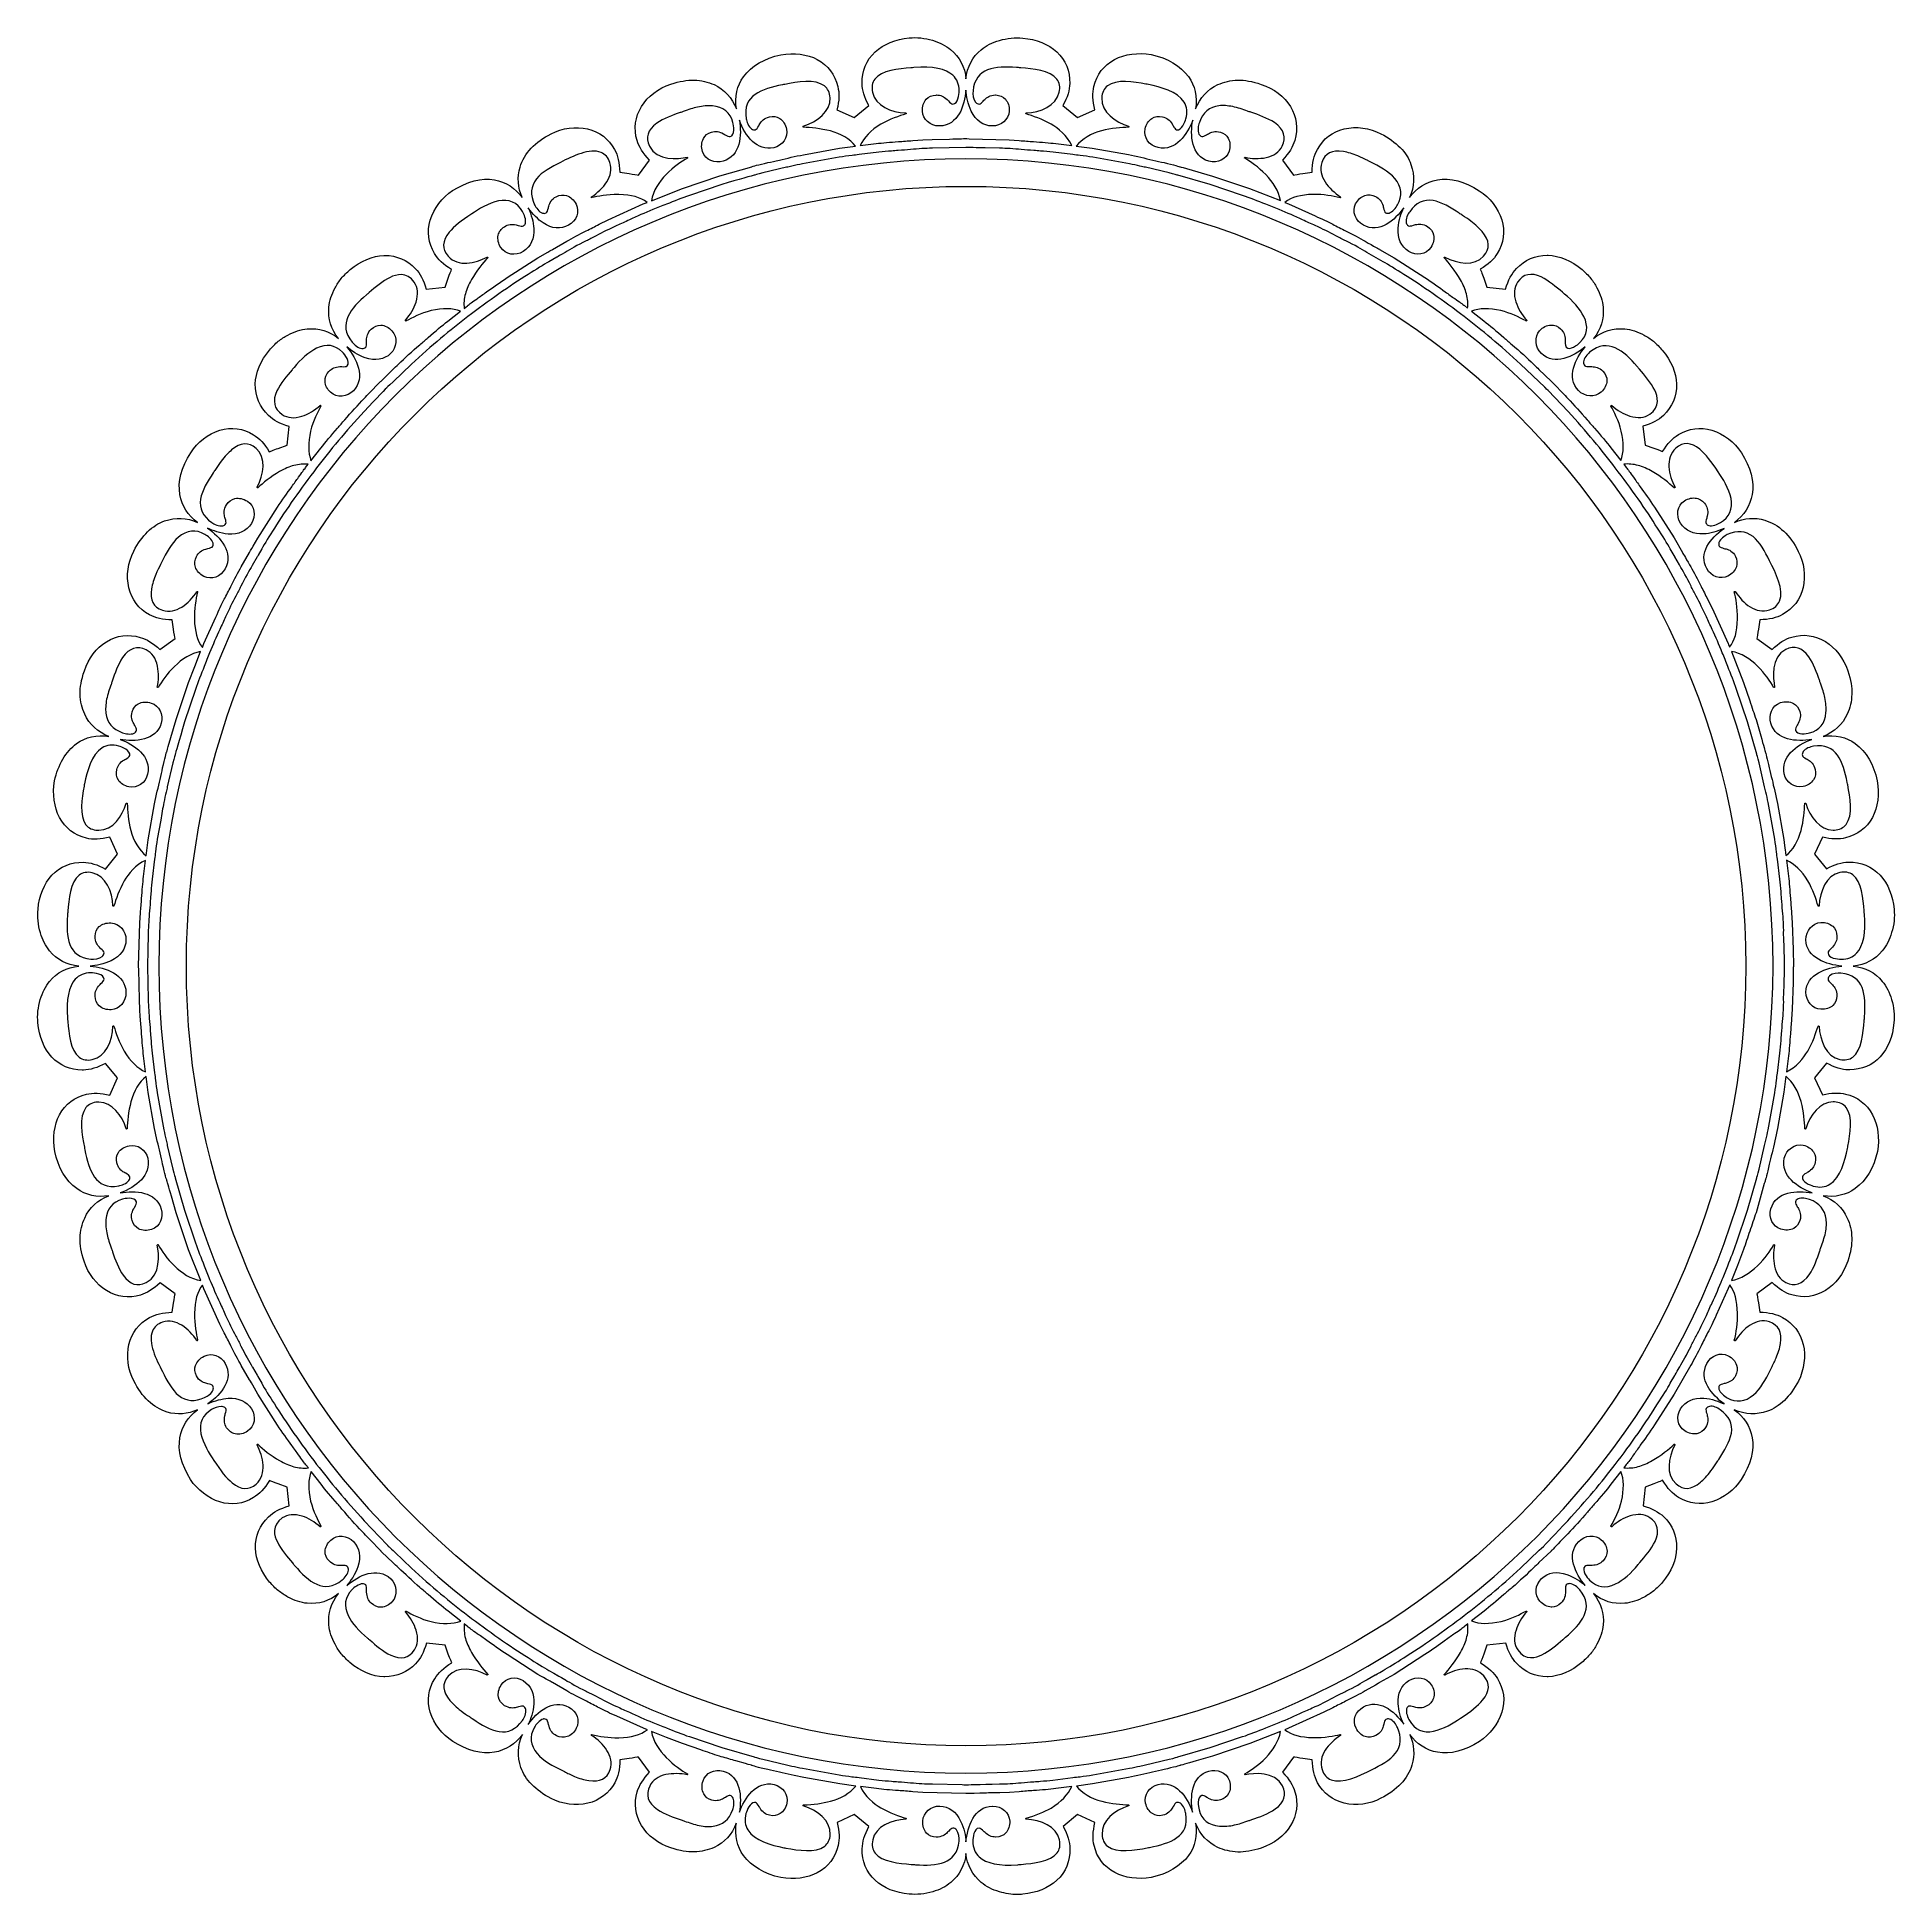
# Model space of a CAD drawing. Header units: inches. Extents: x 0.3 to 11.8, y -11.7 to -0.2.
import ezdxf

# ---------------------------------------------------------------- set-up
doc = ezdxf.new("R2010")
doc.units = ezdxf.units.IN
doc.header["$MEASUREMENT"] = 0
doc.layers.add('Layer 1', color=7, linetype='Continuous')

msp = doc.modelspace()

# ---------------------------------------------------------------- linework, layer by layer
at = {"layer": 'Layer 1', "lineweight": 0}
for points, knots in [([(11.684, -6.088), (11.639, -6.033), (11.578, -6.001), (11.504, -5.993), (11.577, -5.986), (11.639, -5.953), (11.684, -5.899), (11.71, -5.867), (11.729, -5.83), (11.742, -5.786), (11.757, -5.738), (11.762, -5.689), (11.757, -5.641), (11.75, -5.558), (11.719, -5.483), (11.671, -5.43), (11.62, -5.376), (11.551, -5.347), (11.475, -5.349), (11.433, -5.35), (11.388, -5.363), (11.338, -5.391), (11.338, -5.391), (11.264, -5.301), (11.264, -5.301), (11.264, -5.301), (11.313, -5.194), (11.313, -5.194), (11.369, -5.208), (11.416, -5.21), (11.456, -5.199), (11.53, -5.182), (11.588, -5.138), (11.623, -5.072), (11.657, -5.009), (11.667, -4.929), (11.653, -4.846), (11.632, -4.746), (11.584, -4.664), (11.517, -4.615), (11.461, -4.574), (11.392, -4.559), (11.317, -4.571), (11.386, -4.544), (11.438, -4.497), (11.467, -4.432), (11.484, -4.395), (11.494, -4.354), (11.495, -4.308), (11.497, -4.267), (11.489, -4.22), (11.471, -4.165), (11.444, -4.086), (11.395, -4.022), (11.332, -3.983), (11.268, -3.944), (11.194, -3.934), (11.123, -3.955), (11.082, -3.967), (11.043, -3.992), (11.001, -4.032), (11.001, -4.032), (10.907, -3.964), (10.907, -3.964), (10.908, -3.958), (10.913, -3.932), (10.917, -3.906), (10.917, -3.906), (10.925, -3.848), (10.925, -3.848), (10.983, -3.847), (11.029, -3.836), (11.065, -3.816), (11.132, -3.78), (11.176, -3.722), (11.193, -3.649), (11.21, -3.574), (11.2, -3.494), (11.163, -3.424), (11.115, -3.325), (11.041, -3.256), (10.956, -3.231), (10.894, -3.212), (10.829, -3.217), (10.768, -3.245), (10.827, -3.201), (10.865, -3.142), (10.878, -3.072), (10.892, -2.992), (10.869, -2.903), (10.811, -2.813), (10.768, -2.747), (10.702, -2.697), (10.629, -2.674), (10.557, -2.652), (10.485, -2.661), (10.421, -2.701), (10.385, -2.722), (10.353, -2.757), (10.323, -2.806), (10.317, -2.804), (10.293, -2.794), (10.269, -2.785), (10.269, -2.785), (10.214, -2.766), (10.214, -2.766), (10.214, -2.766), (10.201, -2.649), (10.201, -2.649), (10.257, -2.633), (10.298, -2.611), (10.328, -2.582), (10.383, -2.53), (10.411, -2.462), (10.41, -2.387), (10.408, -2.317), (10.376, -2.243), (10.321, -2.178), (10.304, -2.158), (10.286, -2.14), (10.267, -2.123), (10.248, -2.108), (10.229, -2.095), (10.208, -2.084), (10.169, -2.063), (10.128, -2.05), (10.088, -2.046), (10.018, -2.039), (9.951, -2.06), (9.894, -2.106), (9.941, -2.049), (9.961, -1.983), (9.954, -1.912), (9.951, -1.872), (9.938, -1.831), (9.916, -1.791), (9.905, -1.771), (9.892, -1.751), (9.877, -1.732), (9.862, -1.714), (9.844, -1.696), (9.824, -1.678), (9.758, -1.624), (9.683, -1.592), (9.613, -1.59), (9.611, -1.59), (9.609, -1.59), (9.608, -1.59), (9.534, -1.59), (9.468, -1.618), (9.418, -1.672), (9.389, -1.702), (9.366, -1.743), (9.35, -1.799), (9.35, -1.799), (9.235, -1.787), (9.235, -1.787), (9.235, -1.787), (9.215, -1.732), (9.215, -1.732), (9.21, -1.717), (9.204, -1.703), (9.2, -1.693), (9.2, -1.693), (9.193, -1.677), (9.193, -1.677), (9.243, -1.647), (9.278, -1.614), (9.299, -1.579), (9.338, -1.514), (9.348, -1.443), (9.326, -1.371), (9.303, -1.298), (9.254, -1.233), (9.187, -1.191), (9.097, -1.132), (9.007, -1.109), (8.928, -1.123), (8.858, -1.135), (8.799, -1.173), (8.755, -1.233), (8.786, -1.166), (8.789, -1.096), (8.764, -1.028), (8.739, -0.953), (8.674, -0.887), (8.578, -0.837), (8.507, -0.8), (8.426, -0.79), (8.351, -0.807), (8.277, -0.824), (8.22, -0.868), (8.184, -0.935), (8.163, -0.971), (8.153, -1.017), (8.151, -1.075), (8.151, -1.075), (8.094, -1.083), (8.094, -1.083), (8.069, -1.087), (8.042, -1.092), (8.037, -1.094), (8.037, -1.094), (7.968, -1), (7.968, -1), (8.008, -0.957), (8.033, -0.918), (8.044, -0.878), (8.066, -0.806), (8.056, -0.732), (8.017, -0.668), (7.979, -0.606), (7.914, -0.557), (7.836, -0.531), (7.78, -0.512), (7.733, -0.504), (7.692, -0.505), (7.646, -0.507), (7.605, -0.516), (7.568, -0.533), (7.503, -0.563), (7.456, -0.614), (7.43, -0.683), (7.442, -0.609), (7.426, -0.539), (7.385, -0.483), (7.336, -0.417), (7.255, -0.368), (7.155, -0.346), (7.072, -0.333), (6.991, -0.344), (6.928, -0.377), (6.861, -0.413), (6.817, -0.47), (6.8, -0.544), (6.79, -0.585), (6.791, -0.632), (6.805, -0.688), (6.805, -0.688), (6.699, -0.737), (6.699, -0.737), (6.699, -0.737), (6.608, -0.663), (6.608, -0.663), (6.636, -0.612), (6.65, -0.567), (6.65, -0.525), (6.652, -0.449), (6.624, -0.38), (6.57, -0.33), (6.518, -0.282), (6.443, -0.251), (6.359, -0.245), (6.311, -0.24), (6.263, -0.245), (6.214, -0.259), (6.17, -0.272), (6.133, -0.291), (6.101, -0.317), (6.047, -0.361), (6.015, -0.423), (6.007, -0.496), (6, -0.423), (5.967, -0.361), (5.912, -0.316), (5.881, -0.291), (5.843, -0.271), (5.8, -0.258), (5.752, -0.244), (5.703, -0.239), (5.655, -0.243), (5.572, -0.251), (5.497, -0.282), (5.444, -0.33), (5.39, -0.38), (5.361, -0.45), (5.363, -0.526), (5.364, -0.567), (5.377, -0.612), (5.405, -0.663), (5.405, -0.663), (5.315, -0.737), (5.315, -0.737), (5.315, -0.737), (5.208, -0.688), (5.208, -0.688), (5.222, -0.632), (5.223, -0.585), (5.213, -0.545), (5.196, -0.47), (5.152, -0.413), (5.086, -0.377), (5.023, -0.344), (4.943, -0.333), (4.86, -0.348), (4.76, -0.369), (4.678, -0.417), (4.629, -0.484), (4.588, -0.539), (4.573, -0.609), (4.585, -0.683), (4.558, -0.614), (4.511, -0.563), (4.446, -0.533), (4.409, -0.516), (4.367, -0.507), (4.322, -0.505), (4.28, -0.504), (4.233, -0.512), (4.178, -0.53), (4.1, -0.556), (4.035, -0.605), (3.997, -0.668), (3.957, -0.732), (3.948, -0.807), (3.969, -0.878), (3.981, -0.918), (4.006, -0.958), (4.046, -1), (4.046, -1), (3.978, -1.094), (3.978, -1.094), (3.972, -1.092), (3.946, -1.087), (3.92, -1.084), (3.92, -1.084), (3.862, -1.076), (3.862, -1.076), (3.861, -1.017), (3.85, -0.971), (3.83, -0.935), (3.794, -0.869), (3.736, -0.825), (3.663, -0.807), (3.588, -0.79), (3.508, -0.801), (3.437, -0.838), (3.339, -0.886), (3.27, -0.959), (3.245, -1.044), (3.226, -1.107), (3.231, -1.171), (3.258, -1.233), (3.215, -1.173), (3.156, -1.136), (3.086, -1.123), (3.006, -1.109), (2.917, -1.132), (2.826, -1.189), (2.761, -1.232), (2.711, -1.299), (2.688, -1.372), (2.666, -1.443), (2.675, -1.515), (2.715, -1.579), (2.736, -1.615), (2.77, -1.647), (2.82, -1.678), (2.818, -1.684), (2.808, -1.707), (2.799, -1.732), (2.799, -1.732), (2.78, -1.787), (2.78, -1.787), (2.78, -1.787), (2.663, -1.799), (2.663, -1.799), (2.647, -1.744), (2.625, -1.702), (2.596, -1.673), (2.545, -1.619), (2.479, -1.591), (2.406, -1.591), (2.404, -1.591), (2.403, -1.591), (2.401, -1.591), (2.331, -1.593), (2.257, -1.624), (2.191, -1.679), (2.172, -1.696), (2.153, -1.715), (2.137, -1.733), (2.122, -1.752), (2.109, -1.772), (2.098, -1.792), (2.077, -1.832), (2.064, -1.872), (2.06, -1.912), (2.053, -1.983), (2.074, -2.049), (2.12, -2.106), (2.063, -2.06), (1.997, -2.039), (1.926, -2.046), (1.886, -2.05), (1.845, -2.063), (1.805, -2.084), (1.785, -2.095), (1.765, -2.108), (1.746, -2.123), (1.728, -2.139), (1.709, -2.157), (1.692, -2.177), (1.637, -2.243), (1.606, -2.317), (1.604, -2.387), (1.603, -2.463), (1.631, -2.531), (1.686, -2.583), (1.715, -2.612), (1.757, -2.634), (1.813, -2.65), (1.813, -2.65), (1.801, -2.766), (1.801, -2.766), (1.801, -2.766), (1.745, -2.786), (1.745, -2.786), (1.731, -2.791), (1.717, -2.796), (1.707, -2.801), (1.707, -2.801), (1.691, -2.807), (1.691, -2.807), (1.661, -2.758), (1.628, -2.723), (1.593, -2.702), (1.528, -2.662), (1.457, -2.653), (1.385, -2.674), (1.311, -2.697), (1.247, -2.747), (1.205, -2.813), (1.146, -2.904), (1.123, -2.993), (1.137, -3.072), (1.149, -3.142), (1.187, -3.202), (1.247, -3.245), (1.18, -3.215), (1.11, -3.212), (1.042, -3.236), (0.967, -3.262), (0.901, -3.326), (0.851, -3.423), (0.814, -3.494), (0.804, -3.575), (0.821, -3.65), (0.838, -3.723), (0.882, -3.781), (0.948, -3.817), (0.985, -3.837), (1.031, -3.848), (1.089, -3.849), (1.089, -3.849), (1.097, -3.906), (1.097, -3.906), (1.101, -3.932), (1.106, -3.958), (1.107, -3.964), (1.107, -3.964), (1.013, -4.033), (1.013, -4.033), (0.971, -3.993), (0.931, -3.968), (0.891, -3.957), (0.82, -3.935), (0.746, -3.945), (0.682, -3.984), (0.619, -4.022), (0.571, -4.086), (0.545, -4.165), (0.526, -4.22), (0.518, -4.267), (0.519, -4.309), (0.521, -4.354), (0.53, -4.396), (0.547, -4.433), (0.577, -4.497), (0.628, -4.544), (0.697, -4.571), (0.623, -4.559), (0.553, -4.574), (0.497, -4.615), (0.43, -4.664), (0.382, -4.746), (0.36, -4.846), (0.347, -4.929), (0.358, -5.009), (0.391, -5.072), (0.426, -5.139), (0.484, -5.184), (0.558, -5.201), (0.599, -5.211), (0.646, -5.209), (0.702, -5.195), (0.702, -5.195), (0.751, -5.301), (0.751, -5.301), (0.751, -5.301), (0.677, -5.392), (0.677, -5.392), (0.626, -5.365), (0.581, -5.351), (0.539, -5.35), (0.463, -5.348), (0.394, -5.377), (0.344, -5.431), (0.296, -5.483), (0.265, -5.558), (0.258, -5.641), (0.254, -5.689), (0.258, -5.738), (0.273, -5.787), (0.285, -5.83), (0.305, -5.868), (0.33, -5.899), (0.375, -5.954), (0.437, -5.986), (0.51, -5.993), (0.437, -6.001), (0.375, -6.033), (0.33, -6.088), (0.305, -6.119), (0.285, -6.157), (0.272, -6.2), (0.258, -6.249), (0.253, -6.298), (0.257, -6.345), (0.265, -6.429), (0.295, -6.504), (0.344, -6.557), (0.393, -6.609), (0.459, -6.638), (0.532, -6.638), (0.535, -6.638), (0.537, -6.638), (0.539, -6.638), (0.581, -6.637), (0.626, -6.623), (0.677, -6.596), (0.677, -6.596), (0.751, -6.685), (0.751, -6.685), (0.751, -6.685), (0.702, -6.793), (0.702, -6.793), (0.646, -6.779), (0.599, -6.777), (0.558, -6.787), (0.484, -6.804), (0.427, -6.848), (0.391, -6.915), (0.358, -6.978), (0.347, -7.058), (0.362, -7.141), (0.382, -7.241), (0.431, -7.323), (0.498, -7.372), (0.553, -7.413), (0.623, -7.428), (0.697, -7.416), (0.628, -7.442), (0.577, -7.49), (0.547, -7.554), (0.53, -7.591), (0.521, -7.633), (0.519, -7.678), (0.517, -7.72), (0.525, -7.767), (0.543, -7.822), (0.57, -7.901), (0.619, -7.965), (0.682, -8.004), (0.746, -8.043), (0.821, -8.053), (0.892, -8.031), (0.932, -8.02), (0.972, -7.995), (1.014, -7.955), (1.014, -7.955), (1.107, -8.023), (1.107, -8.023), (1.106, -8.028), (1.101, -8.055), (1.098, -8.081), (1.098, -8.081), (1.09, -8.138), (1.09, -8.138), (1.031, -8.14), (0.985, -8.151), (0.949, -8.171), (0.883, -8.207), (0.839, -8.265), (0.821, -8.337), (0.804, -8.412), (0.815, -8.492), (0.852, -8.563), (0.9, -8.662), (0.973, -8.73), (1.058, -8.756), (1.12, -8.775), (1.185, -8.77), (1.246, -8.742), (1.187, -8.785), (1.149, -8.845), (1.137, -8.915), (1.123, -8.994), (1.146, -9.084), (1.203, -9.174), (1.246, -9.239), (1.312, -9.29), (1.385, -9.313), (1.457, -9.335), (1.529, -9.325), (1.593, -9.286), (1.629, -9.265), (1.661, -9.23), (1.692, -9.18), (1.698, -9.183), (1.721, -9.193), (1.746, -9.201), (1.746, -9.201), (1.801, -9.221), (1.801, -9.221), (1.801, -9.221), (1.813, -9.337), (1.813, -9.337), (1.758, -9.354), (1.716, -9.376), (1.686, -9.405), (1.632, -9.457), (1.603, -9.524), (1.605, -9.6), (1.607, -9.67), (1.638, -9.744), (1.693, -9.809), (1.71, -9.829), (1.728, -9.847), (1.747, -9.863), (1.766, -9.878), (1.786, -9.891), (1.806, -9.902), (1.846, -9.924), (1.886, -9.937), (1.926, -9.941), (1.997, -9.948), (2.063, -9.927), (2.12, -9.88), (2.074, -9.937), (2.053, -10.004), (2.06, -10.075), (2.064, -10.115), (2.077, -10.156), (2.098, -10.195), (2.109, -10.216), (2.122, -10.235), (2.137, -10.254), (2.153, -10.273), (2.171, -10.291), (2.19, -10.308), (2.256, -10.363), (2.331, -10.394), (2.401, -10.396), (2.403, -10.396), (2.405, -10.396), (2.407, -10.396), (2.481, -10.396), (2.546, -10.368), (2.597, -10.315), (2.626, -10.285), (2.648, -10.244), (2.664, -10.188), (2.664, -10.188), (2.78, -10.2), (2.78, -10.2), (2.78, -10.2), (2.8, -10.255), (2.8, -10.255), (2.805, -10.269), (2.81, -10.283), (2.815, -10.294), (2.815, -10.294), (2.821, -10.309), (2.821, -10.309), (2.771, -10.34), (2.737, -10.372), (2.716, -10.408), (2.676, -10.472), (2.667, -10.544), (2.688, -10.615), (2.711, -10.689), (2.761, -10.753), (2.827, -10.796), (2.917, -10.854), (3.007, -10.878), (3.086, -10.864), (3.156, -10.851), (3.216, -10.813), (3.259, -10.753), (3.229, -10.821), (3.226, -10.891), (3.25, -10.958), (3.276, -11.033), (3.34, -11.1), (3.437, -11.15), (3.508, -11.186), (3.588, -11.197), (3.664, -11.18), (3.737, -11.162), (3.795, -11.118), (3.831, -11.052), (3.851, -11.016), (3.862, -10.97), (3.863, -10.911), (3.863, -10.911), (3.92, -10.903), (3.92, -10.903), (3.946, -10.899), (3.972, -10.894), (3.978, -10.893), (3.978, -10.893), (4.047, -10.987), (4.047, -10.987), (4.007, -11.029), (3.982, -11.069), (3.97, -11.109), (3.949, -11.18), (3.958, -11.255), (3.997, -11.318), (4.036, -11.381), (4.1, -11.43), (4.179, -11.456), (4.234, -11.474), (4.281, -11.483), (4.323, -11.481), (4.368, -11.48), (4.41, -11.47), (4.447, -11.453), (4.511, -11.424), (4.558, -11.372), (4.584, -11.303), (4.573, -11.378), (4.588, -11.448), (4.629, -11.503), (4.678, -11.57), (4.76, -11.619), (4.859, -11.64), (4.943, -11.654), (5.023, -11.643), (5.086, -11.61), (5.153, -11.574), (5.198, -11.516), (5.215, -11.442), (5.225, -11.402), (5.223, -11.355), (5.209, -11.299), (5.209, -11.299), (5.315, -11.25), (5.315, -11.25), (5.315, -11.25), (5.406, -11.324), (5.406, -11.324), (5.379, -11.375), (5.365, -11.42), (5.364, -11.461), (5.362, -11.537), (5.391, -11.607), (5.444, -11.657), (5.497, -11.705), (5.572, -11.735), (5.655, -11.742), (5.703, -11.747), (5.752, -11.742), (5.801, -11.728), (5.844, -11.715), (5.882, -11.696), (5.913, -11.67), (5.967, -11.625), (6, -11.564), (6.007, -11.49), (6.015, -11.564), (6.047, -11.625), (6.102, -11.67), (6.133, -11.696), (6.171, -11.715), (6.214, -11.728), (6.252, -11.739), (6.289, -11.745), (6.326, -11.745), (6.337, -11.745), (6.348, -11.745), (6.359, -11.743), (6.443, -11.736), (6.518, -11.705), (6.571, -11.657), (6.625, -11.606), (6.653, -11.537), (6.651, -11.461), (6.651, -11.419), (6.637, -11.374), (6.609, -11.324), (6.609, -11.324), (6.699, -11.25), (6.699, -11.25), (6.699, -11.25), (6.806, -11.299), (6.806, -11.299), (6.793, -11.355), (6.791, -11.402), (6.801, -11.442), (6.818, -11.516), (6.862, -11.574), (6.929, -11.609), (6.992, -11.643), (7.072, -11.653), (7.155, -11.639), (7.255, -11.618), (7.337, -11.57), (7.386, -11.503), (7.427, -11.448), (7.442, -11.378), (7.43, -11.303), (7.456, -11.372), (7.504, -11.424), (7.568, -11.453), (7.605, -11.47), (7.647, -11.48), (7.692, -11.482), (7.734, -11.483), (7.781, -11.475), (7.836, -11.457), (7.915, -11.431), (7.979, -11.381), (8.018, -11.318), (8.057, -11.254), (8.067, -11.18), (8.045, -11.109), (8.034, -11.069), (8.009, -11.029), (7.969, -10.987), (7.969, -10.987), (8.037, -10.893), (8.037, -10.893), (8.042, -10.894), (8.069, -10.899), (8.095, -10.903), (8.095, -10.903), (8.152, -10.911), (8.152, -10.911), (8.154, -10.969), (8.165, -11.015), (8.185, -11.052), (8.221, -11.118), (8.278, -11.162), (8.351, -11.179), (8.426, -11.197), (8.506, -11.186), (8.577, -11.149), (8.676, -11.101), (8.744, -11.027), (8.77, -10.943), (8.789, -10.88), (8.784, -10.816), (8.756, -10.754), (8.799, -10.813), (8.859, -10.851), (8.929, -10.864), (9.008, -10.878), (9.098, -10.855), (9.188, -10.797), (9.253, -10.754), (9.304, -10.688), (9.327, -10.615), (9.349, -10.543), (9.339, -10.471), (9.3, -10.407), (9.279, -10.372), (9.244, -10.339), (9.194, -10.309), (9.197, -10.303), (9.207, -10.279), (9.215, -10.255), (9.215, -10.255), (9.235, -10.2), (9.235, -10.2), (9.235, -10.2), (9.351, -10.187), (9.351, -10.187), (9.368, -10.243), (9.39, -10.284), (9.419, -10.314), (9.47, -10.368), (9.535, -10.396), (9.608, -10.396), (9.61, -10.396), (9.612, -10.396), (9.614, -10.396), (9.683, -10.394), (9.758, -10.362), (9.823, -10.307), (9.843, -10.29), (9.861, -10.272), (9.877, -10.253), (9.892, -10.234), (9.905, -10.215), (9.916, -10.195), (9.938, -10.155), (9.951, -10.114), (9.955, -10.074), (9.962, -10.004), (9.941, -9.938), (9.894, -9.88), (9.951, -9.927), (10.018, -9.948), (10.088, -9.941), (10.129, -9.937), (10.169, -9.924), (10.209, -9.902), (10.23, -9.891), (10.249, -9.878), (10.268, -9.864), (10.287, -9.848), (10.305, -9.83), (10.322, -9.81), (10.377, -9.744), (10.408, -9.669), (10.41, -9.599), (10.412, -9.523), (10.384, -9.456), (10.329, -9.404), (10.299, -9.375), (10.257, -9.353), (10.202, -9.336), (10.202, -9.336), (10.214, -9.221), (10.214, -9.221), (10.214, -9.221), (10.269, -9.201), (10.269, -9.201), (10.283, -9.196), (10.297, -9.19), (10.308, -9.186), (10.308, -9.186), (10.323, -9.179), (10.323, -9.179), (10.354, -9.229), (10.386, -9.264), (10.422, -9.285), (10.486, -9.324), (10.558, -9.334), (10.629, -9.312), (10.703, -9.289), (10.767, -9.24), (10.81, -9.173), (10.868, -9.083), (10.892, -8.994), (10.878, -8.915), (10.865, -8.844), (10.827, -8.785), (10.767, -8.742), (10.835, -8.772), (10.905, -8.775), (10.972, -8.751), (11.047, -8.725), (11.114, -8.66), (11.164, -8.564), (11.2, -8.493), (11.211, -8.412), (11.194, -8.337), (11.176, -8.263), (11.132, -8.206), (11.066, -8.17), (11.03, -8.149), (10.984, -8.139), (10.925, -8.137), (10.925, -8.137), (10.917, -8.08), (10.917, -8.08), (10.913, -8.055), (10.908, -8.028), (10.907, -8.023), (10.907, -8.023), (11.001, -7.954), (11.001, -7.954), (11.043, -7.994), (11.083, -8.019), (11.123, -8.03), (11.194, -8.052), (11.269, -8.042), (11.332, -8.003), (11.395, -7.965), (11.444, -7.9), (11.47, -7.822), (11.488, -7.767), (11.496, -7.719), (11.495, -7.678), (11.494, -7.632), (11.484, -7.591), (11.467, -7.554), (11.438, -7.49), (11.386, -7.442), (11.317, -7.416), (11.391, -7.428), (11.461, -7.412), (11.517, -7.371), (11.584, -7.323), (11.633, -7.241), (11.654, -7.141), (11.668, -7.058), (11.657, -6.977), (11.623, -6.914), (11.588, -6.847), (11.53, -6.803), (11.456, -6.786), (11.416, -6.776), (11.369, -6.778), (11.313, -6.791), (11.313, -6.791), (11.264, -6.685), (11.264, -6.685), (11.264, -6.685), (11.338, -6.594), (11.338, -6.594), (11.389, -6.622), (11.433, -6.636), (11.475, -6.636), (11.478, -6.636), (11.48, -6.636), (11.482, -6.636), (11.555, -6.636), (11.622, -6.608), (11.671, -6.556), (11.719, -6.504), (11.749, -6.429), (11.756, -6.345), (11.761, -6.298), (11.756, -6.249), (11.742, -6.2), (11.729, -6.157), (11.71, -6.119), (11.684, -6.088)], [0, 0, 0, 0, 1, 1, 1, 2, 2, 2, 3, 3, 3, 4, 4, 4, 5, 5, 5, 6, 6, 6, 7, 7, 7, 8, 8, 8, 9, 9, 9, 10, 10, 10, 11, 11, 11, 12, 12, 12, 13, 13, 13, 14, 14, 14, 15, 15, 15, 16, 16, 16, 17, 17, 17, 18, 18, 18, 19, 19, 19, 20, 20, 20, 21, 21, 21, 22, 22, 22, 23, 23, 23, 24, 24, 24, 25, 25, 25, 26, 26, 26, 27, 27, 27, 28, 28, 28, 29, 29, 29, 30, 30, 30, 31, 31, 31, 32, 32, 32, 33, 33, 33, 34, 34, 34, 35, 35, 35, 36, 36, 36, 37, 37, 37, 38, 38, 38, 39, 39, 39, 40, 40, 40, 41, 41, 41, 42, 42, 42, 43, 43, 43, 44, 44, 44, 45, 45, 45, 46, 46, 46, 47, 47, 47, 48, 48, 48, 49, 49, 49, 50, 50, 50, 51, 51, 51, 52, 52, 52, 53, 53, 53, 54, 54, 54, 55, 55, 55, 56, 56, 56, 57, 57, 57, 58, 58, 58, 59, 59, 59, 60, 60, 60, 61, 61, 61, 62, 62, 62, 63, 63, 63, 64, 64, 64, 65, 65, 65, 66, 66, 66, 67, 67, 67, 68, 68, 68, 69, 69, 69, 70, 70, 70, 71, 71, 71, 72, 72, 72, 73, 73, 73, 74, 74, 74, 75, 75, 75, 76, 76, 76, 77, 77, 77, 78, 78, 78, 79, 79, 79, 80, 80, 80, 81, 81, 81, 82, 82, 82, 83, 83, 83, 84, 84, 84, 85, 85, 85, 86, 86, 86, 87, 87, 87, 88, 88, 88, 89, 89, 89, 90, 90, 90, 91, 91, 91, 92, 92, 92, 93, 93, 93, 94, 94, 94, 95, 95, 95, 96, 96, 96, 97, 97, 97, 98, 98, 98, 99, 99, 99, 100, 100, 100, 101, 101, 101, 102, 102, 102, 103, 103, 103, 104, 104, 104, 105, 105, 105, 106, 106, 106, 107, 107, 107, 108, 108, 108, 109, 109, 109, 110, 110, 110, 111, 111, 111, 112, 112, 112, 113, 113, 113, 114, 114, 114, 115, 115, 115, 116, 116, 116, 117, 117, 117, 118, 118, 118, 119, 119, 119, 120, 120, 120, 121, 121, 121, 122, 122, 122, 123, 123, 123, 124, 124, 124, 125, 125, 125, 126, 126, 126, 127, 127, 127, 128, 128, 128, 129, 129, 129, 130, 130, 130, 131, 131, 131, 132, 132, 132, 133, 133, 133, 134, 134, 134, 135, 135, 135, 136, 136, 136, 137, 137, 137, 138, 138, 138, 139, 139, 139, 140, 140, 140, 141, 141, 141, 142, 142, 142, 143, 143, 143, 144, 144, 144, 145, 145, 145, 146, 146, 146, 147, 147, 147, 148, 148, 148, 149, 149, 149, 150, 150, 150, 151, 151, 151, 152, 152, 152, 153, 153, 153, 154, 154, 154, 155, 155, 155, 156, 156, 156, 157, 157, 157, 158, 158, 158, 159, 159, 159, 160, 160, 160, 161, 161, 161, 162, 162, 162, 163, 163, 163, 164, 164, 164, 165, 165, 165, 166, 166, 166, 167, 167, 167, 168, 168, 168, 169, 169, 169, 170, 170, 170, 171, 171, 171, 172, 172, 172, 173, 173, 173, 174, 174, 174, 175, 175, 175, 176, 176, 176, 177, 177, 177, 178, 178, 178, 179, 179, 179, 180, 180, 180, 181, 181, 181, 182, 182, 182, 183, 183, 183, 184, 184, 184, 185, 185, 185, 186, 186, 186, 187, 187, 187, 188, 188, 188, 189, 189, 189, 190, 190, 190, 191, 191, 191, 192, 192, 192, 193, 193, 193, 194, 194, 194, 195, 195, 195, 196, 196, 196, 197, 197, 197, 198, 198, 198, 199, 199, 199, 200, 200, 200, 201, 201, 201, 202, 202, 202, 203, 203, 203, 204, 204, 204, 205, 205, 205, 206, 206, 206, 207, 207, 207, 208, 208, 208, 209, 209, 209, 210, 210, 210, 211, 211, 211, 212, 212, 212, 213, 213, 213, 214, 214, 214, 215, 215, 215, 216, 216, 216, 217, 217, 217, 218, 218, 218, 219, 219, 219, 220, 220, 220, 221, 221, 221, 222, 222, 222, 223, 223, 223, 224, 224, 224, 225, 225, 225, 226, 226, 226, 227, 227, 227, 228, 228, 228, 229, 229, 229, 230, 230, 230, 231, 231, 231, 232, 232, 232, 233, 233, 233, 234, 234, 234, 235, 235, 235, 236, 236, 236, 237, 237, 237, 238, 238, 238, 239, 239, 239, 240, 240, 240, 241, 241, 241, 242, 242, 242, 243, 243, 243, 244, 244, 244, 245, 245, 245, 246, 246, 246, 247, 247, 247, 248, 248, 248, 249, 249, 249, 250, 250, 250, 251, 251, 251, 252, 252, 252, 253, 253, 253, 254, 254, 254, 255, 255, 255, 256, 256, 256, 257, 257, 257, 258, 258, 258, 259, 259, 259, 260, 260, 260, 261, 261, 261, 262, 262, 262, 263, 263, 263, 264, 264, 264, 265, 265, 265, 266, 266, 266, 267, 267, 267, 268, 268, 268, 269, 269, 269, 270, 270, 270, 271, 271, 271, 272, 272, 272, 273, 273, 273, 274, 274, 274, 275, 275, 275, 276, 276, 276, 277, 277, 277, 278, 278, 278, 279, 279, 279, 280, 280, 280, 281, 281, 281, 282, 282, 282, 283, 283, 283, 284, 284, 284, 285, 285, 285, 286, 286, 286, 287, 287, 287, 288, 288, 288, 289, 289, 289, 290, 290, 290, 291, 291, 291, 292, 292, 292, 293, 293, 293, 294, 294, 294, 295, 295, 295, 296, 296, 296, 297, 297, 297, 298, 298, 298, 299, 299, 299, 300, 300, 300, 301, 301, 301, 302, 302, 302, 303, 303, 303, 304, 304, 304, 305, 305, 305, 306, 306, 306, 307, 307, 307, 308, 308, 308, 309, 309, 309, 310, 310, 310, 311, 311, 311, 312, 312, 312, 313, 313, 313, 314, 314, 314, 315, 315, 315, 316, 316, 316, 317, 317, 317, 318, 318, 318, 319, 319, 319, 320, 320, 320, 321, 321, 321, 322, 322, 322, 323, 323, 323, 324, 324, 324, 325, 325, 325, 326, 326, 326, 327, 327, 327, 328, 328, 328, 329, 329, 329, 330, 330, 330, 331, 331, 331, 332, 332, 332, 333, 333, 333, 334, 334, 334, 335, 335, 335, 336, 336, 336, 337, 337, 337, 338, 338, 338, 339, 339, 339, 340, 340, 340, 341, 341, 341, 342, 342, 342, 343, 343, 343, 344, 344, 344, 345, 345, 345, 346, 346, 346, 347, 347, 347, 347]), ([(6.169, -0.789), (6.225, -0.791), (6.272, -0.749), (6.275, -0.697), (6.276, -0.667), (6.268, -0.641), (6.251, -0.623), (6.236, -0.607), (6.216, -0.598), (6.192, -0.597), (6.191, -0.597), (6.19, -0.597), (6.189, -0.597), (6.157, -0.597), (6.137, -0.612), (6.123, -0.625), (6.12, -0.628), (6.117, -0.631), (6.114, -0.635), (6.105, -0.644), (6.096, -0.653), (6.089, -0.653), (6.089, -0.653), (6.088, -0.653), (6.088, -0.653), (6.08, -0.653), (6.073, -0.649), (6.067, -0.642), (6.052, -0.625), (6.049, -0.591), (6.051, -0.572), (6.064, -0.429), (6.188, -0.417), (6.321, -0.426), (6.329, -0.427), (6.337, -0.428), (6.346, -0.428), (6.419, -0.435), (6.529, -0.444), (6.571, -0.499), (6.587, -0.521), (6.592, -0.548), (6.585, -0.58), (6.568, -0.663), (6.467, -0.705), (6.38, -0.708), (6.379, -0.708), (6.379, -0.709), (6.379, -0.71), (6.379, -0.71), (6.378, -0.712), (6.378, -0.712), (6.378, -0.713), (6.379, -0.714), (6.38, -0.714), (6.42, -0.726), (6.48, -0.747), (6.535, -0.778), (6.578, -0.805), (6.635, -0.849), (6.662, -0.91), (6.662, -0.91), (6.563, -0.898), (6.563, -0.898), (6.524, -0.893), (6.476, -0.889), (6.426, -0.886), (6.397, -0.884), (6.367, -0.882), (6.337, -0.879), (6.337, -0.879), (6.275, -0.874), (6.275, -0.874), (6.275, -0.874), (6.026, -0.868), (6.026, -0.868), (6.014, -0.867), (6.007, -0.867), (6.007, -0.867), (6.007, -0.867), (5.966, -0.868), (5.904, -0.87), (5.904, -0.87), (5.798, -0.873), (5.798, -0.873), (5.798, -0.873), (5.739, -0.874), (5.739, -0.874), (5.739, -0.874), (5.677, -0.879), (5.677, -0.879), (5.647, -0.882), (5.617, -0.884), (5.588, -0.886), (5.538, -0.889), (5.49, -0.893), (5.451, -0.898), (5.451, -0.898), (5.352, -0.91), (5.352, -0.91), (5.374, -0.861), (5.418, -0.815), (5.479, -0.778), (5.534, -0.747), (5.594, -0.726), (5.635, -0.714), (5.636, -0.714), (5.636, -0.713), (5.636, -0.712), (5.636, -0.712), (5.636, -0.71), (5.636, -0.71), (5.636, -0.709), (5.635, -0.708), (5.634, -0.708), (5.544, -0.705), (5.445, -0.664), (5.428, -0.58), (5.421, -0.548), (5.426, -0.521), (5.442, -0.499), (5.483, -0.444), (5.592, -0.435), (5.665, -0.429), (5.672, -0.428), (5.679, -0.428), (5.685, -0.427), (5.801, -0.418), (5.882, -0.434), (5.926, -0.475), (5.952, -0.498), (5.965, -0.531), (5.965, -0.572), (5.965, -0.593), (5.958, -0.652), (5.926, -0.653), (5.926, -0.653), (5.926, -0.653), (5.926, -0.653), (5.917, -0.653), (5.908, -0.644), (5.898, -0.634), (5.896, -0.631), (5.893, -0.628), (5.89, -0.625), (5.87, -0.607), (5.849, -0.597), (5.824, -0.597), (5.823, -0.597), (5.822, -0.598), (5.821, -0.598), (5.797, -0.598), (5.776, -0.607), (5.761, -0.623), (5.744, -0.642), (5.735, -0.668), (5.737, -0.697), (5.74, -0.748), (5.786, -0.789), (5.841, -0.789), (5.842, -0.789), (5.843, -0.789), (5.844, -0.789), (5.958, -0.787), (5.999, -0.662), (6.007, -0.568), (6.01, -0.603), (6.019, -0.653), (6.04, -0.697), (6.069, -0.756), (6.114, -0.788), (6.169, -0.789)], [0, 0, 0, 0, 1, 1, 1, 2, 2, 2, 3, 3, 3, 4, 4, 4, 5, 5, 5, 6, 6, 6, 7, 7, 7, 8, 8, 8, 9, 9, 9, 10, 10, 10, 11, 11, 11, 12, 12, 12, 13, 13, 13, 14, 14, 14, 15, 15, 15, 16, 16, 16, 17, 17, 17, 18, 18, 18, 19, 19, 19, 20, 20, 20, 21, 21, 21, 22, 22, 22, 23, 23, 23, 24, 24, 24, 25, 25, 25, 26, 26, 26, 27, 27, 27, 28, 28, 28, 29, 29, 29, 30, 30, 30, 31, 31, 31, 32, 32, 32, 33, 33, 33, 34, 34, 34, 35, 35, 35, 36, 36, 36, 37, 37, 37, 38, 38, 38, 39, 39, 39, 40, 40, 40, 41, 41, 41, 42, 42, 42, 43, 43, 43, 44, 44, 44, 45, 45, 45, 46, 46, 46, 47, 47, 47, 48, 48, 48, 49, 49, 49, 50, 50, 50, 51, 51, 51, 52, 52, 52, 53, 53, 53, 54, 54, 54, 55, 55, 55, 56, 56, 56, 57, 57, 57, 57]), ([(4.816, -0.924), (4.87, -0.911), (4.906, -0.859), (4.895, -0.808), (4.889, -0.779), (4.874, -0.756), (4.853, -0.742), (4.834, -0.73), (4.812, -0.727), (4.789, -0.733), (4.756, -0.74), (4.74, -0.76), (4.73, -0.776), (4.727, -0.78), (4.725, -0.784), (4.723, -0.788), (4.716, -0.8), (4.71, -0.81), (4.703, -0.812), (4.695, -0.814), (4.686, -0.812), (4.679, -0.807), (4.66, -0.793), (4.648, -0.761), (4.646, -0.744), (4.62, -0.598), (4.742, -0.56), (4.87, -0.534), (4.874, -0.533), (4.879, -0.532), (4.885, -0.531), (4.96, -0.517), (5.073, -0.496), (5.13, -0.541), (5.151, -0.557), (5.163, -0.582), (5.165, -0.614), (5.17, -0.699), (5.085, -0.764), (4.999, -0.79), (4.998, -0.791), (4.998, -0.792), (4.998, -0.792), (4.998, -0.792), (4.999, -0.795), (4.999, -0.795), (4.999, -0.796), (4.999, -0.797), (5, -0.797), (5.043, -0.798), (5.106, -0.804), (5.167, -0.82), (5.232, -0.836), (5.288, -0.87), (5.323, -0.914), (5.323, -0.914), (5.224, -0.927), (5.224, -0.927), (5.224, -0.927), (5.001, -0.967), (5.001, -0.967), (4.949, -0.977), (4.897, -0.989), (4.851, -1), (4.825, -1.006), (4.801, -1.012), (4.78, -1.016), (4.722, -1.028), (4.684, -1.04), (4.68, -1.042), (4.68, -1.042), (4.482, -1.098), (4.482, -1.098), (4.482, -1.098), (4.25, -1.177), (4.25, -1.177), (4.25, -1.177), (4.058, -1.252), (4.058, -1.252), (4.079, -1.129), (4.208, -1.029), (4.281, -0.989), (4.282, -0.989), (4.282, -0.988), (4.282, -0.987), (4.282, -0.987), (4.281, -0.984), (4.281, -0.984), (4.281, -0.984), (4.28, -0.983), (4.279, -0.983), (4.279, -0.983), (4.279, -0.983), (4.279, -0.983), (4.224, -0.994), (4.093, -1.007), (4.046, -0.914), (4.02, -0.861), (4.034, -0.814), (4.091, -0.771), (4.134, -0.742), (4.191, -0.722), (4.236, -0.706), (4.243, -0.704), (4.249, -0.702), (4.255, -0.7), (4.289, -0.687), (4.317, -0.678), (4.344, -0.672), (4.376, -0.665), (4.408, -0.663), (4.436, -0.665), (4.504, -0.671), (4.546, -0.705), (4.563, -0.767), (4.569, -0.787), (4.577, -0.846), (4.546, -0.855), (4.538, -0.857), (4.527, -0.851), (4.515, -0.843), (4.511, -0.841), (4.508, -0.839), (4.504, -0.837), (4.479, -0.823), (4.455, -0.82), (4.43, -0.827), (4.408, -0.834), (4.39, -0.847), (4.38, -0.867), (4.368, -0.89), (4.366, -0.919), (4.375, -0.947), (4.393, -1.003), (4.454, -1.02), (4.502, -1.007), (4.611, -0.976), (4.619, -0.846), (4.603, -0.753), (4.639, -0.853), (4.712, -0.947), (4.816, -0.924)], [0, 0, 0, 0, 1, 1, 1, 2, 2, 2, 3, 3, 3, 4, 4, 4, 5, 5, 5, 6, 6, 6, 7, 7, 7, 8, 8, 8, 9, 9, 9, 10, 10, 10, 11, 11, 11, 12, 12, 12, 13, 13, 13, 14, 14, 14, 15, 15, 15, 16, 16, 16, 17, 17, 17, 18, 18, 18, 19, 19, 19, 20, 20, 20, 21, 21, 21, 22, 22, 22, 23, 23, 23, 24, 24, 24, 25, 25, 25, 26, 26, 26, 27, 27, 27, 28, 28, 28, 29, 29, 29, 30, 30, 30, 31, 31, 31, 32, 32, 32, 33, 33, 33, 34, 34, 34, 35, 35, 35, 36, 36, 36, 37, 37, 37, 38, 38, 38, 39, 39, 39, 40, 40, 40, 41, 41, 41, 42, 42, 42, 43, 43, 43, 44, 44, 44, 45, 45, 45, 46, 46, 46, 47, 47, 47, 47]), ([(7.511, -1.007), (7.567, -1.021), (7.621, -0.995), (7.637, -0.946), (7.646, -0.917), (7.644, -0.888), (7.632, -0.865), (7.622, -0.846), (7.605, -0.833), (7.583, -0.827), (7.55, -0.818), (7.526, -0.827), (7.509, -0.837), (7.505, -0.839), (7.502, -0.841), (7.498, -0.843), (7.486, -0.851), (7.476, -0.857), (7.468, -0.855), (7.46, -0.852), (7.454, -0.847), (7.45, -0.839), (7.44, -0.819), (7.446, -0.785), (7.453, -0.768), (7.476, -0.705), (7.515, -0.671), (7.574, -0.664), (7.599, -0.661), (7.627, -0.663), (7.66, -0.669), (7.691, -0.675), (7.722, -0.686), (7.751, -0.697), (7.758, -0.699), (7.765, -0.702), (7.772, -0.704), (7.818, -0.72), (7.875, -0.74), (7.919, -0.768), (7.978, -0.812), (7.994, -0.859), (7.967, -0.914), (7.949, -0.951), (7.914, -0.975), (7.866, -0.985), (7.824, -0.993), (7.775, -0.992), (7.736, -0.983), (7.735, -0.983), (7.734, -0.984), (7.734, -0.985), (7.734, -0.985), (7.733, -0.987), (7.733, -0.987), (7.733, -0.988), (7.733, -0.989), (7.734, -0.989), (7.803, -1.028), (7.938, -1.132), (7.955, -1.251), (7.955, -1.251), (7.764, -1.176), (7.764, -1.176), (7.764, -1.176), (7.535, -1.099), (7.535, -1.099), (7.535, -1.099), (7.374, -1.053), (7.374, -1.053), (7.336, -1.042), (7.334, -1.042), (7.334, -1.042), (7.334, -1.042), (7.334, -1.042), (7.334, -1.042), (7.334, -1.042), (7.294, -1.029), (7.234, -1.016), (7.213, -1.011), (7.189, -1.006), (7.164, -1), (7.117, -0.989), (7.065, -0.977), (7.013, -0.966), (7.013, -0.966), (6.789, -0.927), (6.789, -0.927), (6.789, -0.927), (6.69, -0.914), (6.69, -0.914), (6.727, -0.87), (6.784, -0.835), (6.847, -0.819), (6.847, -0.819), (6.847, -0.819), (6.847, -0.819), (6.908, -0.803), (6.972, -0.798), (7.014, -0.797), (7.015, -0.797), (7.016, -0.796), (7.016, -0.795), (7.016, -0.795), (7.017, -0.792), (7.017, -0.792), (7.017, -0.792), (7.016, -0.791), (7.015, -0.79), (6.935, -0.766), (6.843, -0.705), (6.848, -0.614), (6.85, -0.582), (6.862, -0.557), (6.883, -0.541), (6.938, -0.497), (7.049, -0.516), (7.122, -0.529), (7.127, -0.53), (7.132, -0.531), (7.137, -0.532), (7.212, -0.547), (7.318, -0.576), (7.359, -0.641), (7.377, -0.67), (7.38, -0.705), (7.37, -0.744), (7.365, -0.764), (7.343, -0.819), (7.312, -0.812), (7.303, -0.81), (7.297, -0.799), (7.29, -0.787), (7.288, -0.783), (7.286, -0.78), (7.284, -0.776), (7.269, -0.752), (7.25, -0.738), (7.224, -0.732), (7.201, -0.727), (7.178, -0.73), (7.159, -0.742), (7.138, -0.756), (7.123, -0.779), (7.117, -0.807), (7.106, -0.859), (7.142, -0.911), (7.197, -0.923), (7.308, -0.948), (7.379, -0.839), (7.412, -0.752), (7.395, -0.845), (7.402, -0.976), (7.511, -1.007)], [0, 0, 0, 0, 1, 1, 1, 2, 2, 2, 3, 3, 3, 4, 4, 4, 5, 5, 5, 6, 6, 6, 7, 7, 7, 8, 8, 8, 9, 9, 9, 10, 10, 10, 11, 11, 11, 12, 12, 12, 13, 13, 13, 14, 14, 14, 15, 15, 15, 16, 16, 16, 17, 17, 17, 18, 18, 18, 19, 19, 19, 20, 20, 20, 21, 21, 21, 22, 22, 22, 23, 23, 23, 24, 24, 24, 25, 25, 25, 26, 26, 26, 27, 27, 27, 28, 28, 28, 29, 29, 29, 30, 30, 30, 31, 31, 31, 32, 32, 32, 33, 33, 33, 34, 34, 34, 35, 35, 35, 36, 36, 36, 37, 37, 37, 38, 38, 38, 39, 39, 39, 40, 40, 40, 41, 41, 41, 42, 42, 42, 43, 43, 43, 44, 44, 44, 45, 45, 45, 46, 46, 46, 47, 47, 47, 48, 48, 48, 49, 49, 49, 50, 50, 50, 51, 51, 51, 51]), ([(7.948, -10.679), (7.92, -10.69), (7.891, -10.702), (7.864, -10.713), (7.814, -10.732), (7.767, -10.751), (7.721, -10.767), (7.721, -10.767), (7.52, -10.835), (7.52, -10.835), (7.52, -10.835), (7.32, -10.892), (7.32, -10.892), (7.32, -10.892), (7.3, -10.899), (7.265, -10.907), (7.265, -10.907), (7.119, -10.941), (7.119, -10.941), (7.108, -10.944), (7.096, -10.946), (7.085, -10.949), (7.064, -10.954), (7.043, -10.959), (7.021, -10.963), (7.021, -10.963), (6.792, -11.004), (6.792, -11.004), (6.766, -11.008), (6.74, -11.012), (6.714, -11.015), (6.699, -11.017), (6.684, -11.018), (6.669, -11.02), (6.669, -11.02), (6.546, -11.036), (6.546, -11.036), (6.52, -11.039), (6.494, -11.041), (6.469, -11.043), (6.455, -11.044), (6.441, -11.045), (6.427, -11.046), (6.401, -11.048), (6.375, -11.05), (6.35, -11.052), (6.303, -11.056), (6.258, -11.06), (6.217, -11.06), (6.216, -11.06), (6.216, -11.06), (6.215, -11.06), (6.089, -11.063), (6.008, -11.065), (6.007, -11.065), (6.007, -11.065), (5.999, -11.065), (5.984, -11.064), (5.984, -11.064), (5.8, -11.06), (5.8, -11.06), (5.799, -11.06), (5.798, -11.06), (5.797, -11.06), (5.757, -11.06), (5.712, -11.056), (5.664, -11.052), (5.639, -11.05), (5.614, -11.048), (5.587, -11.046), (5.573, -11.045), (5.559, -11.044), (5.545, -11.043), (5.52, -11.041), (5.494, -11.039), (5.468, -11.036), (5.468, -11.036), (5.345, -11.02), (5.345, -11.02), (5.33, -11.018), (5.315, -11.017), (5.3, -11.015), (5.275, -11.012), (5.248, -11.008), (5.222, -11.004), (5.222, -11.004), (4.994, -10.963), (4.994, -10.963), (4.971, -10.959), (4.95, -10.954), (4.929, -10.949), (4.918, -10.946), (4.907, -10.944), (4.896, -10.941), (4.896, -10.941), (4.749, -10.907), (4.749, -10.907), (4.716, -10.899), (4.697, -10.893), (4.694, -10.892), (4.694, -10.892), (4.495, -10.835), (4.495, -10.835), (4.495, -10.835), (4.294, -10.767), (4.294, -10.767), (4.247, -10.751), (4.2, -10.732), (4.151, -10.713), (4.123, -10.702), (4.095, -10.69), (4.066, -10.679), (4.017, -10.66), (3.969, -10.638), (3.922, -10.616), (3.895, -10.604), (3.869, -10.592), (3.844, -10.581), (3.798, -10.56), (3.756, -10.538), (3.716, -10.517), (3.694, -10.506), (3.673, -10.495), (3.653, -10.485), (3.599, -10.459), (3.556, -10.434), (3.525, -10.415), (3.525, -10.415), (3.521, -10.413), (3.521, -10.413), (3.49, -10.395), (3.472, -10.385), (3.472, -10.385), (3.472, -10.385), (3.472, -10.385), (3.453, -10.374), (3.453, -10.374), (3.423, -10.357), (3.423, -10.357), (3.39, -10.339), (3.343, -10.309), (3.295, -10.277), (3.182, -10.208), (3.046, -10.112), (2.921, -10.016), (2.813, -9.935), (2.696, -9.836), (2.571, -9.723), (2.571, -9.723), (2.469, -9.625), (2.469, -9.625), (2.439, -9.596), (2.421, -9.58), (2.421, -9.579), (2.421, -9.579), (2.278, -9.429), (2.278, -9.429), (2.165, -9.305), (2.066, -9.187), (1.984, -9.08), (1.888, -8.955), (1.793, -8.818), (1.723, -8.706), (1.691, -8.657), (1.662, -8.611), (1.644, -8.578), (1.644, -8.578), (1.62, -8.536), (1.62, -8.536), (1.617, -8.531), (1.616, -8.529), (1.616, -8.528), (1.616, -8.528), (1.587, -8.479), (1.587, -8.479), (1.587, -8.479), (1.585, -8.476), (1.585, -8.476), (1.567, -8.444), (1.542, -8.401), (1.515, -8.347), (1.505, -8.327), (1.495, -8.306), (1.483, -8.285), (1.462, -8.244), (1.441, -8.203), (1.42, -8.157), (1.409, -8.131), (1.397, -8.105), (1.384, -8.078), (1.363, -8.032), (1.341, -7.983), (1.321, -7.934), (1.31, -7.906), (1.299, -7.877), (1.288, -7.85), (1.268, -7.8), (1.249, -7.754), (1.233, -7.707), (1.233, -7.707), (1.165, -7.506), (1.165, -7.506), (1.165, -7.506), (1.108, -7.306), (1.108, -7.306), (1.108, -7.304), (1.102, -7.284), (1.093, -7.251), (1.093, -7.251), (1.059, -7.105), (1.059, -7.105), (1.057, -7.094), (1.054, -7.083), (1.052, -7.071), (1.047, -7.05), (1.042, -7.029), (1.037, -7.007), (1.037, -7.007), (0.996, -6.778), (0.996, -6.778), (0.992, -6.753), (0.989, -6.726), (0.986, -6.7), (0.984, -6.685), (0.982, -6.67), (0.98, -6.655), (0.98, -6.655), (0.965, -6.533), (0.965, -6.533), (0.961, -6.507), (0.959, -6.481), (0.958, -6.455), (0.957, -6.441), (0.956, -6.427), (0.954, -6.413), (0.953, -6.387), (0.951, -6.361), (0.949, -6.336), (0.945, -6.288), (0.941, -6.242), (0.941, -6.201), (0.941, -6.201), (0.936, -5.993), (0.936, -5.993), (0.936, -5.993), (0.938, -5.899), (0.941, -5.786), (0.941, -5.745), (0.945, -5.699), (0.949, -5.651), (0.951, -5.626), (0.953, -5.6), (0.954, -5.573), (0.956, -5.56), (0.957, -5.545), (0.958, -5.532), (0.959, -5.506), (0.961, -5.48), (0.965, -5.454), (0.965, -5.454), (0.98, -5.331), (0.98, -5.331), (0.982, -5.316), (0.984, -5.301), (0.986, -5.286), (0.989, -5.261), (0.992, -5.234), (0.996, -5.208), (0.996, -5.208), (1.018, -5.09), (1.018, -5.09), (1.024, -5.052), (1.031, -5.015), (1.037, -4.98), (1.042, -4.957), (1.047, -4.936), (1.052, -4.915), (1.054, -4.904), (1.057, -4.893), (1.059, -4.882), (1.059, -4.882), (1.093, -4.735), (1.093, -4.735), (1.102, -4.702), (1.108, -4.683), (1.108, -4.68), (1.108, -4.68), (1.108, -4.68), (1.108, -4.68), (1.109, -4.677), (1.131, -4.6), (1.165, -4.481), (1.165, -4.481), (1.233, -4.28), (1.233, -4.28), (1.249, -4.233), (1.268, -4.186), (1.288, -4.137), (1.299, -4.109), (1.31, -4.081), (1.321, -4.052), (1.341, -4.003), (1.363, -3.955), (1.384, -3.908), (1.397, -3.881), (1.409, -3.855), (1.42, -3.83), (1.441, -3.784), (1.462, -3.742), (1.483, -3.702), (1.495, -3.68), (1.505, -3.659), (1.515, -3.64), (1.542, -3.586), (1.567, -3.542), (1.585, -3.511), (1.585, -3.511), (1.616, -3.458), (1.616, -3.458), (1.616, -3.458), (1.618, -3.454), (1.622, -3.448), (1.622, -3.448), (1.644, -3.409), (1.644, -3.409), (1.662, -3.376), (1.691, -3.329), (1.723, -3.281), (1.793, -3.168), (1.888, -3.032), (1.984, -2.907), (2.066, -2.799), (2.165, -2.682), (2.278, -2.557), (2.356, -2.476), (2.421, -2.408), (2.421, -2.407), (2.421, -2.407), (2.421, -2.407), (2.458, -2.373), (2.458, -2.373), (2.571, -2.264), (2.571, -2.264), (2.696, -2.151), (2.813, -2.052), (2.921, -1.97), (3.046, -1.874), (3.182, -1.779), (3.295, -1.709), (3.343, -1.678), (3.39, -1.648), (3.423, -1.63), (3.423, -1.63), (3.472, -1.602), (3.472, -1.602), (3.472, -1.602), (3.483, -1.596), (3.501, -1.585), (3.501, -1.585), (3.524, -1.572), (3.524, -1.572), (3.556, -1.553), (3.599, -1.528), (3.654, -1.501), (3.673, -1.492), (3.694, -1.481), (3.716, -1.469), (3.756, -1.448), (3.798, -1.427), (3.844, -1.406), (3.869, -1.395), (3.895, -1.383), (3.922, -1.371), (3.969, -1.349), (4.017, -1.327), (4.066, -1.307), (4.095, -1.296), (4.123, -1.285), (4.151, -1.274), (4.2, -1.254), (4.247, -1.236), (4.294, -1.219), (4.294, -1.219), (4.495, -1.151), (4.495, -1.151), (4.599, -1.121), (4.689, -1.096), (4.694, -1.094), (4.694, -1.094), (4.694, -1.094), (4.694, -1.094), (4.695, -1.094), (4.714, -1.088), (4.749, -1.079), (4.749, -1.079), (4.896, -1.045), (4.896, -1.045), (4.907, -1.043), (4.918, -1.04), (4.929, -1.038), (4.95, -1.033), (4.971, -1.028), (4.994, -1.023), (4.994, -1.023), (5.222, -0.982), (5.222, -0.982), (5.248, -0.978), (5.275, -0.975), (5.301, -0.972), (5.315, -0.97), (5.33, -0.968), (5.345, -0.966), (5.345, -0.966), (5.468, -0.951), (5.468, -0.951), (5.494, -0.947), (5.52, -0.945), (5.545, -0.944), (5.559, -0.943), (5.574, -0.942), (5.587, -0.941), (5.614, -0.939), (5.64, -0.937), (5.664, -0.935), (5.712, -0.931), (5.757, -0.927), (5.797, -0.927), (5.798, -0.927), (5.799, -0.927), (5.8, -0.927), (5.8, -0.927), (6.007, -0.922), (6.007, -0.922), (6.007, -0.922), (6.041, -0.923), (6.125, -0.925), (6.125, -0.925), (6.215, -0.927), (6.215, -0.927), (6.216, -0.927), (6.217, -0.927), (6.217, -0.927), (6.258, -0.927), (6.303, -0.931), (6.35, -0.935), (6.375, -0.937), (6.401, -0.939), (6.427, -0.941), (6.441, -0.942), (6.455, -0.943), (6.469, -0.944), (6.494, -0.945), (6.521, -0.947), (6.547, -0.951), (6.547, -0.951), (6.669, -0.966), (6.669, -0.966), (6.684, -0.968), (6.699, -0.97), (6.714, -0.972), (6.74, -0.975), (6.766, -0.978), (6.792, -0.982), (6.792, -0.982), (7.021, -1.023), (7.021, -1.023), (7.043, -1.028), (7.065, -1.033), (7.085, -1.038), (7.097, -1.04), (7.108, -1.043), (7.119, -1.045), (7.119, -1.045), (7.265, -1.079), (7.265, -1.079), (7.298, -1.088), (7.318, -1.094), (7.32, -1.094), (7.32, -1.094), (7.519, -1.151), (7.519, -1.151), (7.519, -1.151), (7.721, -1.219), (7.721, -1.219), (7.767, -1.236), (7.814, -1.254), (7.864, -1.274), (7.891, -1.285), (7.92, -1.296), (7.948, -1.307), (7.997, -1.327), (8.046, -1.349), (8.092, -1.371), (8.119, -1.383), (8.145, -1.395), (8.171, -1.406), (8.217, -1.427), (8.258, -1.448), (8.299, -1.469), (8.32, -1.481), (8.341, -1.492), (8.361, -1.501), (8.415, -1.528), (8.459, -1.553), (8.49, -1.572), (8.49, -1.572), (8.592, -1.63), (8.592, -1.63), (8.625, -1.648), (8.671, -1.678), (8.72, -1.709), (8.832, -1.779), (8.969, -1.874), (9.094, -1.97), (9.201, -2.052), (9.319, -2.151), (9.443, -2.264), (9.443, -2.264), (9.593, -2.407), (9.593, -2.407), (9.593, -2.407), (9.6, -2.414), (9.613, -2.427), (9.613, -2.427), (9.737, -2.557), (9.737, -2.557), (9.85, -2.682), (9.948, -2.799), (10.03, -2.907), (10.126, -3.032), (10.222, -3.168), (10.291, -3.281), (10.323, -3.329), (10.353, -3.376), (10.37, -3.409), (10.37, -3.409), (10.394, -3.45), (10.394, -3.45), (10.399, -3.458), (10.399, -3.458), (10.399, -3.458), (10.399, -3.458), (10.427, -3.508), (10.427, -3.508), (10.427, -3.508), (10.429, -3.511), (10.429, -3.511), (10.447, -3.542), (10.473, -3.585), (10.499, -3.64), (10.509, -3.659), (10.52, -3.68), (10.531, -3.702), (10.552, -3.742), (10.574, -3.784), (10.594, -3.83), (10.606, -3.855), (10.618, -3.881), (10.63, -3.908), (10.651, -3.955), (10.674, -4.003), (10.693, -4.052), (10.704, -4.081), (10.716, -4.109), (10.727, -4.137), (10.746, -4.186), (10.765, -4.233), (10.781, -4.28), (10.781, -4.28), (10.849, -4.481), (10.849, -4.481), (10.849, -4.481), (10.906, -4.681), (10.906, -4.681), (10.906, -4.681), (10.912, -4.7), (10.921, -4.735), (10.921, -4.735), (10.955, -4.882), (10.955, -4.882), (10.958, -4.893), (10.96, -4.904), (10.963, -4.916), (10.968, -4.936), (10.973, -4.958), (10.977, -4.98), (10.977, -4.98), (11.018, -5.208), (11.018, -5.208), (11.022, -5.234), (11.025, -5.261), (11.029, -5.287), (11.03, -5.302), (11.032, -5.316), (11.034, -5.331), (11.034, -5.331), (11.05, -5.454), (11.05, -5.454), (11.053, -5.48), (11.055, -5.506), (11.057, -5.531), (11.058, -5.545), (11.059, -5.56), (11.06, -5.574), (11.062, -5.6), (11.064, -5.626), (11.066, -5.651), (11.07, -5.699), (11.074, -5.745), (11.073, -5.786), (11.077, -5.91), (11.079, -5.993), (11.079, -5.993), (11.079, -5.994), (11.077, -6.07), (11.073, -6.201), (11.074, -6.242), (11.07, -6.288), (11.066, -6.336), (11.064, -6.361), (11.062, -6.387), (11.06, -6.413), (11.059, -6.427), (11.058, -6.441), (11.057, -6.455), (11.055, -6.481), (11.053, -6.507), (11.05, -6.533), (11.05, -6.533), (11.034, -6.656), (11.034, -6.656), (11.032, -6.67), (11.03, -6.685), (11.029, -6.7), (11.025, -6.726), (11.022, -6.752), (11.018, -6.778), (11.018, -6.778), (10.977, -7.007), (10.977, -7.007), (10.973, -7.029), (10.968, -7.05), (10.963, -7.071), (10.96, -7.083), (10.958, -7.094), (10.955, -7.105), (10.955, -7.105), (10.921, -7.251), (10.921, -7.251), (10.913, -7.284), (10.907, -7.304), (10.906, -7.306), (10.906, -7.306), (10.849, -7.506), (10.849, -7.506), (10.849, -7.506), (10.781, -7.707), (10.781, -7.707), (10.765, -7.754), (10.746, -7.8), (10.727, -7.85), (10.716, -7.877), (10.704, -7.906), (10.693, -7.934), (10.674, -7.983), (10.651, -8.032), (10.63, -8.079), (10.617, -8.106), (10.606, -8.131), (10.594, -8.157), (10.574, -8.203), (10.552, -8.245), (10.531, -8.285), (10.52, -8.307), (10.509, -8.327), (10.499, -8.347), (10.473, -8.401), (10.448, -8.444), (10.429, -8.476), (10.429, -8.476), (10.425, -8.483), (10.425, -8.483), (10.409, -8.511), (10.399, -8.528), (10.399, -8.529), (10.399, -8.529), (10.37, -8.578), (10.37, -8.578), (10.353, -8.611), (10.324, -8.655), (10.291, -8.706), (10.222, -8.818), (10.126, -8.955), (10.03, -9.08), (9.948, -9.188), (9.849, -9.305), (9.736, -9.429), (9.658, -9.511), (9.594, -9.579), (9.593, -9.579), (9.593, -9.58), (9.581, -9.592), (9.559, -9.612), (9.559, -9.612), (9.443, -9.723), (9.443, -9.723), (9.319, -9.836), (9.201, -9.935), (9.094, -10.016), (8.969, -10.112), (8.832, -10.208), (8.72, -10.278), (8.671, -10.309), (8.625, -10.339), (8.592, -10.357), (8.56, -10.375), (8.543, -10.385), (8.542, -10.385), (8.542, -10.385), (8.493, -10.413), (8.493, -10.413), (8.493, -10.413), (8.49, -10.415), (8.49, -10.415), (8.459, -10.433), (8.415, -10.459), (8.361, -10.485), (8.341, -10.495), (8.321, -10.506), (8.299, -10.517), (8.258, -10.538), (8.217, -10.56), (8.171, -10.581), (8.145, -10.592), (8.12, -10.604), (8.092, -10.616), (8.046, -10.637), (7.997, -10.66), (7.948, -10.679)], [0, 0, 0, 0, 1, 1, 1, 2, 2, 2, 3, 3, 3, 4, 4, 4, 5, 5, 5, 6, 6, 6, 7, 7, 7, 8, 8, 8, 9, 9, 9, 10, 10, 10, 11, 11, 11, 12, 12, 12, 13, 13, 13, 14, 14, 14, 15, 15, 15, 16, 16, 16, 17, 17, 17, 18, 18, 18, 19, 19, 19, 20, 20, 20, 21, 21, 21, 22, 22, 22, 23, 23, 23, 24, 24, 24, 25, 25, 25, 26, 26, 26, 27, 27, 27, 28, 28, 28, 29, 29, 29, 30, 30, 30, 31, 31, 31, 32, 32, 32, 33, 33, 33, 34, 34, 34, 35, 35, 35, 36, 36, 36, 37, 37, 37, 38, 38, 38, 39, 39, 39, 40, 40, 40, 41, 41, 41, 42, 42, 42, 43, 43, 43, 44, 44, 44, 45, 45, 45, 46, 46, 46, 47, 47, 47, 48, 48, 48, 49, 49, 49, 50, 50, 50, 51, 51, 51, 52, 52, 52, 53, 53, 53, 54, 54, 54, 55, 55, 55, 56, 56, 56, 57, 57, 57, 58, 58, 58, 59, 59, 59, 60, 60, 60, 61, 61, 61, 62, 62, 62, 63, 63, 63, 64, 64, 64, 65, 65, 65, 66, 66, 66, 67, 67, 67, 68, 68, 68, 69, 69, 69, 70, 70, 70, 71, 71, 71, 72, 72, 72, 73, 73, 73, 74, 74, 74, 75, 75, 75, 76, 76, 76, 77, 77, 77, 78, 78, 78, 79, 79, 79, 80, 80, 80, 81, 81, 81, 82, 82, 82, 83, 83, 83, 84, 84, 84, 85, 85, 85, 86, 86, 86, 87, 87, 87, 88, 88, 88, 89, 89, 89, 90, 90, 90, 91, 91, 91, 92, 92, 92, 93, 93, 93, 94, 94, 94, 95, 95, 95, 96, 96, 96, 97, 97, 97, 98, 98, 98, 99, 99, 99, 100, 100, 100, 101, 101, 101, 102, 102, 102, 103, 103, 103, 104, 104, 104, 105, 105, 105, 106, 106, 106, 107, 107, 107, 108, 108, 108, 109, 109, 109, 110, 110, 110, 111, 111, 111, 112, 112, 112, 113, 113, 113, 114, 114, 114, 115, 115, 115, 116, 116, 116, 117, 117, 117, 118, 118, 118, 119, 119, 119, 120, 120, 120, 121, 121, 121, 122, 122, 122, 123, 123, 123, 124, 124, 124, 125, 125, 125, 126, 126, 126, 127, 127, 127, 128, 128, 128, 129, 129, 129, 130, 130, 130, 131, 131, 131, 132, 132, 132, 133, 133, 133, 134, 134, 134, 135, 135, 135, 136, 136, 136, 137, 137, 137, 138, 138, 138, 139, 139, 139, 140, 140, 140, 141, 141, 141, 142, 142, 142, 143, 143, 143, 144, 144, 144, 145, 145, 145, 146, 146, 146, 147, 147, 147, 148, 148, 148, 149, 149, 149, 150, 150, 150, 151, 151, 151, 152, 152, 152, 153, 153, 153, 154, 154, 154, 155, 155, 155, 156, 156, 156, 157, 157, 157, 158, 158, 158, 159, 159, 159, 160, 160, 160, 161, 161, 161, 162, 162, 162, 163, 163, 163, 164, 164, 164, 165, 165, 165, 166, 166, 166, 167, 167, 167, 168, 168, 168, 169, 169, 169, 170, 170, 170, 171, 171, 171, 172, 172, 172, 173, 173, 173, 174, 174, 174, 175, 175, 175, 176, 176, 176, 177, 177, 177, 178, 178, 178, 179, 179, 179, 180, 180, 180, 181, 181, 181, 182, 182, 182, 183, 183, 183, 184, 184, 184, 185, 185, 185, 186, 186, 186, 187, 187, 187, 188, 188, 188, 189, 189, 189, 190, 190, 190, 191, 191, 191, 192, 192, 192, 193, 193, 193, 194, 194, 194, 195, 195, 195, 196, 196, 196, 197, 197, 197, 198, 198, 198, 199, 199, 199, 200, 200, 200, 201, 201, 201, 202, 202, 202, 203, 203, 203, 204, 204, 204, 205, 205, 205, 206, 206, 206, 207, 207, 207, 208, 208, 208, 209, 209, 209, 210, 210, 210, 211, 211, 211, 212, 212, 212, 213, 213, 213, 214, 214, 214, 215, 215, 215, 216, 216, 216, 217, 217, 217, 218, 218, 218, 219, 219, 219, 220, 220, 220, 221, 221, 221, 222, 222, 222, 223, 223, 223, 224, 224, 224, 225, 225, 225, 226, 226, 226, 227, 227, 227, 228, 228, 228, 229, 229, 229, 230, 230, 230, 231, 231, 231, 232, 232, 232, 233, 233, 233, 234, 234, 234, 235, 235, 235, 236, 236, 236, 237, 237, 237, 238, 238, 238, 239, 239, 239, 240, 240, 240, 241, 241, 241, 242, 242, 242, 243, 243, 243, 244, 244, 244, 245, 245, 245, 246, 246, 246, 246]), ([(11.007, -5.993), (11.007, -8.755), (8.769, -10.993), (6.007, -10.993), (3.246, -10.993), (1.007, -8.755), (1.007, -5.993), (1.007, -3.232), (3.246, -0.993), (6.007, -0.993), (8.769, -0.993), (11.007, -3.232), (11.007, -5.993)], [0, 0, 0, 0, 1, 1, 1, 2, 2, 2, 3, 3, 3, 4, 4, 4, 4]), ([(3.388, -1.39), (3.442, -1.426), (3.496, -1.431), (3.545, -1.404), (3.594, -1.378), (3.615, -1.32), (3.591, -1.273), (3.578, -1.247), (3.557, -1.228), (3.533, -1.22), (3.512, -1.213), (3.49, -1.216), (3.468, -1.227), (3.438, -1.242), (3.428, -1.266), (3.423, -1.285), (3.422, -1.289), (3.421, -1.293), (3.42, -1.297), (3.416, -1.311), (3.413, -1.323), (3.407, -1.327), (3.399, -1.331), (3.391, -1.331), (3.383, -1.329), (3.362, -1.322), (3.342, -1.294), (3.334, -1.277), (3.306, -1.216), (3.31, -1.164), (3.347, -1.116), (3.38, -1.074), (3.439, -1.043), (3.495, -1.015), (3.57, -0.975), (3.677, -0.925), (3.746, -0.953), (3.772, -0.963), (3.791, -0.984), (3.801, -1.016), (3.829, -1.099), (3.76, -1.18), (3.687, -1.228), (3.686, -1.228), (3.686, -1.229), (3.686, -1.23), (3.686, -1.23), (3.687, -1.233), (3.687, -1.233), (3.688, -1.233), (3.688, -1.234), (3.689, -1.233), (3.724, -1.224), (3.785, -1.214), (3.853, -1.214), (3.854, -1.214), (3.855, -1.214), (3.857, -1.214), (3.935, -1.215), (3.991, -1.231), (4.032, -1.262), (4.032, -1.262), (4.008, -1.272), (4.008, -1.272), (4.008, -1.272), (3.79, -1.371), (3.79, -1.371), (3.79, -1.371), (3.735, -1.398), (3.735, -1.398), (3.708, -1.412), (3.681, -1.426), (3.655, -1.439), (3.61, -1.462), (3.568, -1.483), (3.534, -1.503), (3.534, -1.503), (3.445, -1.554), (3.445, -1.554), (3.445, -1.555), (3.434, -1.56), (3.417, -1.57), (3.417, -1.57), (3.355, -1.606), (3.355, -1.606), (3.355, -1.606), (3.164, -1.728), (3.164, -1.728), (3.12, -1.758), (3.076, -1.789), (3.037, -1.817), (3.016, -1.832), (2.996, -1.846), (2.978, -1.859), (2.95, -1.878), (2.931, -1.893), (2.918, -1.903), (2.918, -1.903), (2.898, -1.919), (2.898, -1.919), (2.895, -1.889), (2.898, -1.859), (2.906, -1.828), (2.914, -1.801), (2.926, -1.771), (2.943, -1.741), (2.974, -1.686), (3.015, -1.637), (3.044, -1.606), (3.045, -1.605), (3.045, -1.604), (3.045, -1.604), (3.045, -1.604), (3.043, -1.602), (3.043, -1.602), (3.043, -1.601), (3.042, -1.601), (3.042, -1.601), (3.041, -1.601), (3.041, -1.601), (3.041, -1.601), (2.967, -1.641), (2.86, -1.664), (2.799, -1.596), (2.759, -1.55), (2.761, -1.502), (2.806, -1.447), (2.835, -1.411), (2.881, -1.374), (2.945, -1.334), (2.987, -1.305), (3.05, -1.266), (3.11, -1.253), (3.175, -1.24), (3.227, -1.263), (3.26, -1.319), (3.27, -1.337), (3.283, -1.37), (3.278, -1.392), (3.276, -1.399), (3.272, -1.404), (3.266, -1.407), (3.258, -1.412), (3.247, -1.408), (3.233, -1.405), (3.229, -1.403), (3.225, -1.402), (3.22, -1.401), (3.193, -1.395), (3.17, -1.399), (3.148, -1.413), (3.127, -1.426), (3.114, -1.444), (3.109, -1.466), (3.104, -1.491), (3.11, -1.518), (3.125, -1.542), (3.154, -1.586), (3.216, -1.597), (3.263, -1.567), (3.311, -1.535), (3.334, -1.487), (3.33, -1.424), (3.327, -1.384), (3.315, -1.339), (3.295, -1.296), (3.323, -1.335), (3.355, -1.368), (3.388, -1.39)], [0, 0, 0, 0, 1, 1, 1, 2, 2, 2, 3, 3, 3, 4, 4, 4, 5, 5, 5, 6, 6, 6, 7, 7, 7, 8, 8, 8, 9, 9, 9, 10, 10, 10, 11, 11, 11, 12, 12, 12, 13, 13, 13, 14, 14, 14, 15, 15, 15, 16, 16, 16, 17, 17, 17, 18, 18, 18, 19, 19, 19, 20, 20, 20, 21, 21, 21, 22, 22, 22, 23, 23, 23, 24, 24, 24, 25, 25, 25, 26, 26, 26, 27, 27, 27, 28, 28, 28, 29, 29, 29, 30, 30, 30, 31, 31, 31, 32, 32, 32, 33, 33, 33, 34, 34, 34, 35, 35, 35, 36, 36, 36, 37, 37, 37, 38, 38, 38, 39, 39, 39, 40, 40, 40, 41, 41, 41, 42, 42, 42, 43, 43, 43, 44, 44, 44, 45, 45, 45, 46, 46, 46, 47, 47, 47, 48, 48, 48, 49, 49, 49, 50, 50, 50, 51, 51, 51, 52, 52, 52, 53, 53, 53, 54, 54, 54, 55, 55, 55, 56, 56, 56, 56]), ([(8.684, -1.422), (8.68, -1.486), (8.702, -1.534), (8.75, -1.566), (8.797, -1.596), (8.858, -1.585), (8.887, -1.541), (8.903, -1.516), (8.909, -1.489), (8.904, -1.464), (8.899, -1.443), (8.886, -1.425), (8.866, -1.412), (8.837, -1.394), (8.812, -1.396), (8.793, -1.4), (8.789, -1.402), (8.784, -1.403), (8.78, -1.404), (8.766, -1.408), (8.755, -1.411), (8.748, -1.407), (8.741, -1.403), (8.737, -1.397), (8.735, -1.388), (8.73, -1.366), (8.744, -1.335), (8.756, -1.32), (8.794, -1.265), (8.843, -1.242), (8.901, -1.251), (8.954, -1.26), (9.01, -1.294), (9.063, -1.329), (9.069, -1.334), (9.076, -1.338), (9.084, -1.343), (9.1, -1.353), (9.118, -1.365), (9.135, -1.378), (9.165, -1.402), (9.188, -1.423), (9.205, -1.443), (9.252, -1.499), (9.255, -1.549), (9.214, -1.595), (9.158, -1.659), (9.053, -1.644), (8.974, -1.601), (8.973, -1.601), (8.972, -1.601), (8.971, -1.602), (8.971, -1.602), (8.97, -1.604), (8.97, -1.604), (8.97, -1.605), (8.97, -1.605), (8.97, -1.606), (8.999, -1.637), (9.039, -1.687), (9.07, -1.742), (9.088, -1.772), (9.1, -1.801), (9.108, -1.829), (9.116, -1.86), (9.119, -1.89), (9.115, -1.918), (9.115, -1.918), (9.096, -1.902), (9.096, -1.902), (9.083, -1.892), (9.065, -1.879), (9.035, -1.858), (9.017, -1.846), (8.997, -1.831), (8.976, -1.816), (8.938, -1.788), (8.894, -1.757), (8.85, -1.728), (8.85, -1.728), (8.659, -1.606), (8.659, -1.606), (8.659, -1.606), (8.57, -1.554), (8.57, -1.554), (8.57, -1.554), (8.534, -1.534), (8.48, -1.503), (8.446, -1.483), (8.404, -1.462), (8.359, -1.439), (8.333, -1.426), (8.306, -1.412), (8.279, -1.398), (8.248, -1.381), (8.213, -1.365), (8.17, -1.346), (8.17, -1.346), (8.005, -1.271), (8.005, -1.271), (8.005, -1.271), (7.982, -1.262), (7.982, -1.262), (8.025, -1.23), (8.081, -1.215), (8.158, -1.213), (8.159, -1.213), (8.16, -1.213), (8.162, -1.213), (8.218, -1.213), (8.281, -1.221), (8.325, -1.234), (8.326, -1.234), (8.327, -1.233), (8.327, -1.233), (8.327, -1.233), (8.328, -1.23), (8.328, -1.23), (8.329, -1.229), (8.329, -1.228), (8.328, -1.228), (8.254, -1.18), (8.184, -1.099), (8.212, -1.015), (8.231, -0.958), (8.275, -0.936), (8.345, -0.947), (8.373, -0.952), (8.404, -0.961), (8.434, -0.974), (8.456, -0.984), (8.477, -0.994), (8.496, -1.003), (8.501, -1.006), (8.506, -1.009), (8.511, -1.011), (8.566, -1.038), (8.626, -1.07), (8.664, -1.114), (8.708, -1.166), (8.713, -1.221), (8.681, -1.277), (8.671, -1.295), (8.649, -1.323), (8.628, -1.329), (8.62, -1.331), (8.614, -1.33), (8.608, -1.327), (8.6, -1.322), (8.597, -1.31), (8.594, -1.296), (8.593, -1.292), (8.592, -1.288), (8.591, -1.284), (8.583, -1.257), (8.568, -1.238), (8.545, -1.226), (8.523, -1.215), (8.5, -1.213), (8.479, -1.22), (8.455, -1.227), (8.434, -1.246), (8.421, -1.272), (8.397, -1.318), (8.419, -1.377), (8.469, -1.403), (8.568, -1.458), (8.665, -1.372), (8.719, -1.296), (8.704, -1.327), (8.687, -1.374), (8.684, -1.422)], [0, 0, 0, 0, 1, 1, 1, 2, 2, 2, 3, 3, 3, 4, 4, 4, 5, 5, 5, 6, 6, 6, 7, 7, 7, 8, 8, 8, 9, 9, 9, 10, 10, 10, 11, 11, 11, 12, 12, 12, 13, 13, 13, 14, 14, 14, 15, 15, 15, 16, 16, 16, 17, 17, 17, 18, 18, 18, 19, 19, 19, 20, 20, 20, 21, 21, 21, 22, 22, 22, 23, 23, 23, 24, 24, 24, 25, 25, 25, 26, 26, 26, 27, 27, 27, 28, 28, 28, 29, 29, 29, 30, 30, 30, 31, 31, 31, 32, 32, 32, 33, 33, 33, 34, 34, 34, 35, 35, 35, 36, 36, 36, 37, 37, 37, 38, 38, 38, 39, 39, 39, 40, 40, 40, 41, 41, 41, 42, 42, 42, 43, 43, 43, 44, 44, 44, 45, 45, 45, 46, 46, 46, 47, 47, 47, 48, 48, 48, 49, 49, 49, 50, 50, 50, 51, 51, 51, 52, 52, 52, 53, 53, 53, 54, 54, 54, 55, 55, 55, 56, 56, 56, 57, 57, 57, 57]), ([(6.007, -1.163), (3.339, -1.163), (1.177, -3.325), (1.177, -5.993), (1.177, -8.661), (3.339, -10.824), (6.007, -10.824), (8.675, -10.824), (10.838, -8.661), (10.838, -5.993), (10.838, -3.325), (8.675, -1.163), (6.007, -1.163)], [0, 0, 0, 0, 1, 1, 1, 2, 2, 2, 3, 3, 3, 4, 4, 4, 4]), ([(2.285, -2.225), (2.348, -2.246), (2.402, -2.237), (2.442, -2.199), (2.482, -2.161), (2.486, -2.098), (2.451, -2.059), (2.431, -2.037), (2.407, -2.024), (2.382, -2.023), (2.36, -2.022), (2.34, -2.031), (2.322, -2.047), (2.298, -2.071), (2.294, -2.096), (2.293, -2.115), (2.293, -2.12), (2.293, -2.124), (2.293, -2.128), (2.294, -2.142), (2.294, -2.154), (2.288, -2.16), (2.282, -2.165), (2.274, -2.168), (2.265, -2.167), (2.243, -2.166), (2.217, -2.144), (2.205, -2.129), (2.111, -2.017), (2.197, -1.917), (2.293, -1.835), (2.298, -1.831), (2.304, -1.826), (2.31, -1.821), (2.347, -1.789), (2.393, -1.75), (2.44, -1.727), (2.476, -1.709), (2.543, -1.688), (2.589, -1.757), (2.611, -1.791), (2.615, -1.831), (2.6, -1.88), (2.588, -1.918), (2.564, -1.959), (2.534, -1.992), (2.533, -1.993), (2.533, -1.994), (2.534, -1.995), (2.534, -1.995), (2.535, -1.997), (2.535, -1.997), (2.536, -1.997), (2.537, -1.998), (2.538, -1.997), (2.574, -1.978), (2.629, -1.949), (2.693, -1.933), (2.766, -1.916), (2.827, -1.917), (2.876, -1.936), (2.876, -1.936), (2.797, -1.998), (2.797, -1.998), (2.761, -2.025), (2.72, -2.061), (2.676, -2.099), (2.659, -2.114), (2.641, -2.129), (2.624, -2.144), (2.575, -2.184), (2.531, -2.227), (2.491, -2.265), (2.479, -2.277), (2.468, -2.287), (2.457, -2.298), (2.457, -2.298), (2.383, -2.369), (2.383, -2.369), (2.383, -2.369), (2.379, -2.372), (2.374, -2.378), (2.374, -2.378), (2.311, -2.443), (2.311, -2.443), (2.301, -2.454), (2.291, -2.465), (2.279, -2.477), (2.241, -2.517), (2.198, -2.562), (2.158, -2.61), (2.143, -2.627), (2.128, -2.644), (2.114, -2.661), (2.075, -2.706), (2.038, -2.748), (2.011, -2.784), (2.011, -2.784), (1.949, -2.863), (1.949, -2.863), (1.931, -2.812), (1.93, -2.751), (1.947, -2.679), (1.962, -2.615), (1.993, -2.558), (2.011, -2.524), (2.012, -2.523), (2.011, -2.522), (2.011, -2.522), (2.011, -2.522), (2.009, -2.52), (2.009, -2.52), (2.008, -2.519), (2.008, -2.519), (2.008, -2.519), (2.007, -2.519), (2.007, -2.519), (2.006, -2.52), (1.972, -2.551), (1.932, -2.575), (1.893, -2.587), (1.845, -2.602), (1.804, -2.599), (1.77, -2.576), (1.72, -2.543), (1.709, -2.491), (1.738, -2.43), (1.761, -2.383), (1.8, -2.336), (1.832, -2.299), (1.836, -2.294), (1.84, -2.29), (1.844, -2.285), (1.884, -2.234), (1.937, -2.189), (1.984, -2.166), (2.045, -2.136), (2.098, -2.144), (2.144, -2.19), (2.159, -2.204), (2.196, -2.251), (2.173, -2.274), (2.167, -2.281), (2.155, -2.281), (2.141, -2.28), (2.137, -2.28), (2.132, -2.28), (2.128, -2.28), (2.1, -2.281), (2.078, -2.291), (2.06, -2.309), (2.043, -2.327), (2.035, -2.348), (2.036, -2.37), (2.037, -2.395), (2.049, -2.42), (2.071, -2.439), (2.109, -2.474), (2.174, -2.469), (2.212, -2.429), (2.29, -2.347), (2.231, -2.229), (2.171, -2.157), (2.198, -2.18), (2.239, -2.209), (2.285, -2.225)], [0, 0, 0, 0, 1, 1, 1, 2, 2, 2, 3, 3, 3, 4, 4, 4, 5, 5, 5, 6, 6, 6, 7, 7, 7, 8, 8, 8, 9, 9, 9, 10, 10, 10, 11, 11, 11, 12, 12, 12, 13, 13, 13, 14, 14, 14, 15, 15, 15, 16, 16, 16, 17, 17, 17, 18, 18, 18, 19, 19, 19, 20, 20, 20, 21, 21, 21, 22, 22, 22, 23, 23, 23, 24, 24, 24, 25, 25, 25, 26, 26, 26, 27, 27, 27, 28, 28, 28, 29, 29, 29, 30, 30, 30, 31, 31, 31, 32, 32, 32, 33, 33, 33, 34, 34, 34, 35, 35, 35, 36, 36, 36, 37, 37, 37, 38, 38, 38, 39, 39, 39, 40, 40, 40, 41, 41, 41, 42, 42, 42, 43, 43, 43, 44, 44, 44, 45, 45, 45, 46, 46, 46, 47, 47, 47, 48, 48, 48, 49, 49, 49, 50, 50, 50, 51, 51, 51, 52, 52, 52, 53, 53, 53, 54, 54, 54, 55, 55, 55, 55]), ([(9.802, -2.428), (9.84, -2.468), (9.903, -2.472), (9.942, -2.437), (9.964, -2.417), (9.977, -2.393), (9.978, -2.368), (9.978, -2.346), (9.97, -2.326), (9.953, -2.308), (9.93, -2.284), (9.905, -2.28), (9.885, -2.28), (9.881, -2.279), (9.876, -2.28), (9.872, -2.28), (9.858, -2.28), (9.846, -2.28), (9.841, -2.274), (9.835, -2.268), (9.833, -2.26), (9.833, -2.251), (9.835, -2.229), (9.856, -2.203), (9.871, -2.191), (9.984, -2.097), (10.083, -2.183), (10.165, -2.279), (10.17, -2.284), (10.175, -2.29), (10.18, -2.296), (10.211, -2.333), (10.251, -2.379), (10.274, -2.426), (10.292, -2.462), (10.312, -2.529), (10.243, -2.575), (10.209, -2.598), (10.169, -2.601), (10.12, -2.586), (10.082, -2.574), (10.041, -2.55), (10.008, -2.52), (10.008, -2.519), (10.007, -2.519), (10.006, -2.52), (10.006, -2.52), (10.004, -2.522), (10.004, -2.522), (10.003, -2.522), (10.003, -2.523), (10.003, -2.524), (10.021, -2.558), (10.052, -2.615), (10.067, -2.679), (10.084, -2.752), (10.083, -2.813), (10.064, -2.862), (10.064, -2.862), (10.002, -2.783), (10.002, -2.783), (9.976, -2.747), (9.94, -2.706), (9.901, -2.662), (9.887, -2.645), (9.871, -2.627), (9.856, -2.61), (9.816, -2.562), (9.773, -2.517), (9.736, -2.477), (9.724, -2.465), (9.713, -2.454), (9.703, -2.443), (9.703, -2.443), (9.655, -2.393), (9.655, -2.393), (9.632, -2.369), (9.632, -2.369), (9.632, -2.369), (9.632, -2.369), (9.557, -2.297), (9.557, -2.297), (9.547, -2.288), (9.535, -2.277), (9.524, -2.265), (9.484, -2.227), (9.439, -2.184), (9.39, -2.144), (9.373, -2.129), (9.356, -2.114), (9.34, -2.1), (9.295, -2.061), (9.253, -2.024), (9.216, -1.997), (9.216, -1.997), (9.138, -1.936), (9.138, -1.936), (9.188, -1.917), (9.25, -1.916), (9.321, -1.933), (9.381, -1.947), (9.433, -1.973), (9.477, -1.997), (9.478, -1.998), (9.478, -1.998), (9.479, -1.997), (9.479, -1.997), (9.481, -1.995), (9.481, -1.995), (9.481, -1.994), (9.481, -1.993), (9.481, -1.992), (9.45, -1.958), (9.426, -1.918), (9.414, -1.879), (9.398, -1.831), (9.402, -1.791), (9.425, -1.756), (9.458, -1.706), (9.51, -1.695), (9.571, -1.724), (9.618, -1.747), (9.664, -1.787), (9.702, -1.818), (9.706, -1.822), (9.711, -1.826), (9.715, -1.83), (9.767, -1.87), (9.812, -1.923), (9.835, -1.97), (9.865, -2.031), (9.857, -2.084), (9.811, -2.13), (9.796, -2.145), (9.75, -2.182), (9.726, -2.16), (9.72, -2.153), (9.72, -2.141), (9.72, -2.127), (9.72, -2.123), (9.72, -2.119), (9.72, -2.114), (9.719, -2.086), (9.71, -2.064), (9.691, -2.046), (9.674, -2.029), (9.653, -2.021), (9.631, -2.022), (9.606, -2.023), (9.581, -2.035), (9.561, -2.057), (9.527, -2.095), (9.532, -2.16), (9.572, -2.198), (9.654, -2.277), (9.771, -2.217), (9.844, -2.157), (9.783, -2.229), (9.724, -2.346), (9.802, -2.428)], [0, 0, 0, 0, 1, 1, 1, 2, 2, 2, 3, 3, 3, 4, 4, 4, 5, 5, 5, 6, 6, 6, 7, 7, 7, 8, 8, 8, 9, 9, 9, 10, 10, 10, 11, 11, 11, 12, 12, 12, 13, 13, 13, 14, 14, 14, 15, 15, 15, 16, 16, 16, 17, 17, 17, 18, 18, 18, 19, 19, 19, 20, 20, 20, 21, 21, 21, 22, 22, 22, 23, 23, 23, 24, 24, 24, 25, 25, 25, 26, 26, 26, 27, 27, 27, 28, 28, 28, 29, 29, 29, 30, 30, 30, 31, 31, 31, 32, 32, 32, 33, 33, 33, 34, 34, 34, 35, 35, 35, 36, 36, 36, 37, 37, 37, 38, 38, 38, 39, 39, 39, 40, 40, 40, 41, 41, 41, 42, 42, 42, 43, 43, 43, 44, 44, 44, 45, 45, 45, 46, 46, 46, 47, 47, 47, 48, 48, 48, 49, 49, 49, 50, 50, 50, 51, 51, 51, 52, 52, 52, 53, 53, 53, 53]), ([(1.436, -3.317), (1.5, -3.321), (1.548, -3.299), (1.58, -3.251), (1.61, -3.204), (1.599, -3.142), (1.555, -3.114), (1.53, -3.098), (1.503, -3.092), (1.478, -3.097), (1.457, -3.102), (1.439, -3.115), (1.426, -3.135), (1.407, -3.164), (1.41, -3.189), (1.414, -3.207), (1.416, -3.212), (1.417, -3.217), (1.418, -3.221), (1.422, -3.234), (1.425, -3.246), (1.421, -3.252), (1.417, -3.259), (1.411, -3.264), (1.402, -3.266), (1.38, -3.27), (1.349, -3.256), (1.334, -3.245), (1.279, -3.206), (1.256, -3.157), (1.265, -3.1), (1.274, -3.046), (1.308, -2.99), (1.343, -2.938), (1.348, -2.931), (1.352, -2.924), (1.357, -2.917), (1.367, -2.901), (1.379, -2.883), (1.392, -2.866), (1.416, -2.836), (1.437, -2.813), (1.457, -2.796), (1.513, -2.749), (1.563, -2.746), (1.609, -2.786), (1.673, -2.843), (1.658, -2.948), (1.615, -3.027), (1.615, -3.028), (1.615, -3.029), (1.615, -3.029), (1.615, -3.029), (1.618, -3.031), (1.618, -3.031), (1.618, -3.031), (1.619, -3.031), (1.62, -3.03), (1.651, -3.002), (1.7, -2.961), (1.755, -2.93), (1.786, -2.913), (1.815, -2.9), (1.843, -2.892), (1.874, -2.884), (1.904, -2.882), (1.932, -2.885), (1.932, -2.885), (1.916, -2.905), (1.916, -2.905), (1.906, -2.917), (1.892, -2.936), (1.872, -2.965), (1.859, -2.983), (1.845, -3.003), (1.83, -3.024), (1.802, -3.063), (1.771, -3.106), (1.742, -3.151), (1.742, -3.151), (1.62, -3.342), (1.62, -3.342), (1.62, -3.342), (1.591, -3.391), (1.591, -3.391), (1.577, -3.415), (1.569, -3.43), (1.568, -3.431), (1.568, -3.431), (1.517, -3.52), (1.517, -3.52), (1.497, -3.554), (1.476, -3.597), (1.453, -3.642), (1.44, -3.668), (1.426, -3.695), (1.412, -3.721), (1.395, -3.752), (1.379, -3.787), (1.36, -3.831), (1.36, -3.831), (1.285, -3.995), (1.285, -3.995), (1.285, -3.995), (1.276, -4.019), (1.276, -4.019), (1.244, -3.976), (1.229, -3.92), (1.227, -3.843), (1.227, -3.785), (1.234, -3.721), (1.247, -3.675), (1.248, -3.675), (1.247, -3.674), (1.246, -3.673), (1.246, -3.673), (1.244, -3.672), (1.244, -3.672), (1.244, -3.672), (1.243, -3.672), (1.243, -3.672), (1.243, -3.672), (1.242, -3.672), (1.242, -3.673), (1.194, -3.747), (1.113, -3.816), (1.029, -3.789), (0.972, -3.769), (0.95, -3.726), (0.961, -3.656), (0.966, -3.627), (0.975, -3.596), (0.988, -3.567), (0.997, -3.545), (1.008, -3.523), (1.017, -3.505), (1.02, -3.499), (1.023, -3.494), (1.025, -3.489), (1.052, -3.435), (1.084, -3.375), (1.128, -3.336), (1.18, -3.293), (1.235, -3.287), (1.291, -3.319), (1.309, -3.329), (1.337, -3.352), (1.343, -3.373), (1.345, -3.38), (1.344, -3.387), (1.341, -3.393), (1.336, -3.4), (1.324, -3.403), (1.31, -3.407), (1.306, -3.408), (1.302, -3.409), (1.298, -3.41), (1.27, -3.417), (1.252, -3.432), (1.24, -3.456), (1.229, -3.477), (1.226, -3.5), (1.233, -3.522), (1.241, -3.546), (1.26, -3.566), (1.285, -3.579), (1.332, -3.603), (1.391, -3.582), (1.417, -3.532), (1.472, -3.432), (1.386, -3.335), (1.309, -3.281), (1.341, -3.296), (1.387, -3.313), (1.436, -3.317)], [0, 0, 0, 0, 1, 1, 1, 2, 2, 2, 3, 3, 3, 4, 4, 4, 5, 5, 5, 6, 6, 6, 7, 7, 7, 8, 8, 8, 9, 9, 9, 10, 10, 10, 11, 11, 11, 12, 12, 12, 13, 13, 13, 14, 14, 14, 15, 15, 15, 16, 16, 16, 17, 17, 17, 18, 18, 18, 19, 19, 19, 20, 20, 20, 21, 21, 21, 22, 22, 22, 23, 23, 23, 24, 24, 24, 25, 25, 25, 26, 26, 26, 27, 27, 27, 28, 28, 28, 29, 29, 29, 30, 30, 30, 31, 31, 31, 32, 32, 32, 33, 33, 33, 34, 34, 34, 35, 35, 35, 36, 36, 36, 37, 37, 37, 38, 38, 38, 39, 39, 39, 40, 40, 40, 41, 41, 41, 42, 42, 42, 43, 43, 43, 44, 44, 44, 45, 45, 45, 46, 46, 46, 47, 47, 47, 48, 48, 48, 49, 49, 49, 50, 50, 50, 51, 51, 51, 52, 52, 52, 53, 53, 53, 54, 54, 54, 55, 55, 55, 56, 56, 56, 57, 57, 57, 58, 58, 58, 58]), ([(10.597, -3.531), (10.622, -3.58), (10.681, -3.601), (10.728, -3.577), (10.754, -3.564), (10.773, -3.543), (10.78, -3.519), (10.787, -3.498), (10.785, -3.476), (10.774, -3.455), (10.759, -3.424), (10.735, -3.414), (10.716, -3.409), (10.712, -3.408), (10.707, -3.407), (10.703, -3.406), (10.69, -3.402), (10.678, -3.399), (10.674, -3.393), (10.67, -3.385), (10.669, -3.377), (10.672, -3.369), (10.679, -3.348), (10.707, -3.328), (10.724, -3.32), (10.785, -3.292), (10.837, -3.297), (10.884, -3.333), (10.927, -3.367), (10.957, -3.425), (10.985, -3.482), (11.025, -3.556), (11.075, -3.663), (11.048, -3.732), (11.037, -3.758), (11.016, -3.777), (10.985, -3.787), (10.901, -3.815), (10.82, -3.746), (10.773, -3.673), (10.772, -3.672), (10.771, -3.672), (10.771, -3.672), (10.771, -3.672), (10.768, -3.673), (10.768, -3.673), (10.767, -3.674), (10.767, -3.675), (10.767, -3.675), (10.777, -3.711), (10.787, -3.773), (10.787, -3.843), (10.785, -3.921), (10.77, -3.977), (10.738, -4.018), (10.737, -4.014), (10.733, -4.006), (10.729, -3.994), (10.729, -3.994), (10.63, -3.776), (10.63, -3.776), (10.63, -3.776), (10.602, -3.721), (10.602, -3.721), (10.588, -3.694), (10.575, -3.667), (10.562, -3.642), (10.539, -3.597), (10.517, -3.554), (10.497, -3.52), (10.497, -3.52), (10.49, -3.507), (10.49, -3.507), (10.463, -3.461), (10.446, -3.431), (10.446, -3.431), (10.446, -3.431), (10.395, -3.341), (10.395, -3.341), (10.395, -3.341), (10.272, -3.15), (10.272, -3.15), (10.243, -3.106), (10.212, -3.062), (10.184, -3.024), (10.169, -3.002), (10.154, -2.982), (10.142, -2.964), (10.123, -2.937), (10.108, -2.917), (10.097, -2.904), (10.097, -2.904), (10.082, -2.884), (10.082, -2.884), (10.111, -2.881), (10.141, -2.884), (10.172, -2.892), (10.2, -2.9), (10.229, -2.912), (10.259, -2.929), (10.315, -2.961), (10.363, -3.002), (10.395, -3.031), (10.395, -3.031), (10.396, -3.031), (10.397, -3.031), (10.397, -3.031), (10.399, -3.029), (10.399, -3.029), (10.4, -3.029), (10.4, -3.028), (10.4, -3.027), (10.359, -2.953), (10.337, -2.846), (10.405, -2.785), (10.45, -2.745), (10.499, -2.748), (10.553, -2.792), (10.589, -2.821), (10.626, -2.867), (10.667, -2.931), (10.695, -2.973), (10.735, -3.036), (10.747, -3.096), (10.76, -3.162), (10.737, -3.213), (10.681, -3.246), (10.664, -3.256), (10.63, -3.27), (10.609, -3.264), (10.602, -3.262), (10.597, -3.258), (10.593, -3.252), (10.589, -3.245), (10.592, -3.233), (10.596, -3.219), (10.597, -3.215), (10.598, -3.211), (10.599, -3.206), (10.606, -3.179), (10.602, -3.156), (10.588, -3.134), (10.575, -3.113), (10.556, -3.1), (10.534, -3.095), (10.51, -3.09), (10.483, -3.096), (10.458, -3.111), (10.414, -3.14), (10.403, -3.202), (10.434, -3.249), (10.465, -3.297), (10.514, -3.32), (10.577, -3.316), (10.617, -3.314), (10.661, -3.301), (10.704, -3.282), (10.616, -3.343), (10.545, -3.437), (10.597, -3.531)], [0, 0, 0, 0, 1, 1, 1, 2, 2, 2, 3, 3, 3, 4, 4, 4, 5, 5, 5, 6, 6, 6, 7, 7, 7, 8, 8, 8, 9, 9, 9, 10, 10, 10, 11, 11, 11, 12, 12, 12, 13, 13, 13, 14, 14, 14, 15, 15, 15, 16, 16, 16, 17, 17, 17, 18, 18, 18, 19, 19, 19, 20, 20, 20, 21, 21, 21, 22, 22, 22, 23, 23, 23, 24, 24, 24, 25, 25, 25, 26, 26, 26, 27, 27, 27, 28, 28, 28, 29, 29, 29, 30, 30, 30, 31, 31, 31, 32, 32, 32, 33, 33, 33, 34, 34, 34, 35, 35, 35, 36, 36, 36, 37, 37, 37, 38, 38, 38, 39, 39, 39, 40, 40, 40, 41, 41, 41, 42, 42, 42, 43, 43, 43, 44, 44, 44, 45, 45, 45, 46, 46, 46, 47, 47, 47, 48, 48, 48, 49, 49, 49, 50, 50, 50, 51, 51, 51, 52, 52, 52, 53, 53, 53, 53]), ([(0.543, -4.878), (0.544, -4.873), (0.545, -4.869), (0.546, -4.864), (0.561, -4.788), (0.59, -4.683), (0.655, -4.642), (0.684, -4.624), (0.719, -4.62), (0.758, -4.63), (0.778, -4.636), (0.833, -4.657), (0.826, -4.689), (0.824, -4.698), (0.813, -4.704), (0.801, -4.711), (0.797, -4.713), (0.794, -4.715), (0.79, -4.717), (0.766, -4.732), (0.752, -4.751), (0.746, -4.776), (0.741, -4.8), (0.744, -4.823), (0.756, -4.841), (0.77, -4.863), (0.793, -4.877), (0.821, -4.883), (0.872, -4.894), (0.925, -4.858), (0.937, -4.804), (0.962, -4.693), (0.853, -4.621), (0.766, -4.589), (0.859, -4.605), (0.99, -4.598), (1.021, -4.489), (1.035, -4.434), (1.009, -4.38), (0.96, -4.364), (0.931, -4.354), (0.902, -4.356), (0.879, -4.368), (0.86, -4.378), (0.847, -4.396), (0.841, -4.418), (0.832, -4.451), (0.841, -4.474), (0.851, -4.491), (0.853, -4.495), (0.855, -4.499), (0.857, -4.503), (0.864, -4.515), (0.871, -4.525), (0.869, -4.532), (0.866, -4.541), (0.861, -4.547), (0.853, -4.551), (0.833, -4.56), (0.799, -4.555), (0.782, -4.548), (0.719, -4.525), (0.685, -4.485), (0.678, -4.426), (0.675, -4.402), (0.677, -4.373), (0.683, -4.34), (0.689, -4.31), (0.7, -4.278), (0.711, -4.249), (0.713, -4.243), (0.715, -4.236), (0.718, -4.228), (0.734, -4.182), (0.753, -4.125), (0.782, -4.082), (0.825, -4.022), (0.873, -4.007), (0.928, -4.034), (0.964, -4.052), (0.989, -4.087), (0.998, -4.135), (1.007, -4.177), (1.006, -4.226), (0.997, -4.265), (0.997, -4.266), (0.998, -4.266), (0.998, -4.267), (0.998, -4.267), (1.001, -4.268), (1.001, -4.268), (1.002, -4.268), (1.003, -4.268), (1.003, -4.267), (1.042, -4.198), (1.145, -4.063), (1.265, -4.045), (1.265, -4.045), (1.229, -4.138), (1.229, -4.138), (1.229, -4.138), (1.19, -4.237), (1.19, -4.237), (1.19, -4.237), (1.113, -4.466), (1.113, -4.466), (1.113, -4.466), (1.065, -4.633), (1.065, -4.633), (1.057, -4.662), (1.056, -4.666), (1.056, -4.666), (1.054, -4.67), (1.042, -4.708), (1.03, -4.766), (1.025, -4.788), (1.02, -4.812), (1.014, -4.837), (1.003, -4.883), (0.991, -4.935), (0.98, -4.988), (0.98, -4.988), (0.94, -5.211), (0.94, -5.211), (0.94, -5.211), (0.928, -5.311), (0.928, -5.311), (0.884, -5.274), (0.849, -5.217), (0.833, -5.153), (0.817, -5.092), (0.812, -5.029), (0.811, -4.986), (0.81, -4.985), (0.81, -4.985), (0.809, -4.984), (0.809, -4.984), (0.806, -4.984), (0.806, -4.984), (0.806, -4.984), (0.806, -4.984), (0.806, -4.984), (0.805, -4.984), (0.805, -4.984), (0.804, -4.985), (0.781, -5.063), (0.722, -5.152), (0.635, -5.152), (0.633, -5.152), (0.63, -5.152), (0.628, -5.152), (0.596, -5.15), (0.571, -5.139), (0.555, -5.118), (0.511, -5.063), (0.53, -4.952), (0.543, -4.878)], [0, 0, 0, 0, 1, 1, 1, 2, 2, 2, 3, 3, 3, 4, 4, 4, 5, 5, 5, 6, 6, 6, 7, 7, 7, 8, 8, 8, 9, 9, 9, 10, 10, 10, 11, 11, 11, 12, 12, 12, 13, 13, 13, 14, 14, 14, 15, 15, 15, 16, 16, 16, 17, 17, 17, 18, 18, 18, 19, 19, 19, 20, 20, 20, 21, 21, 21, 22, 22, 22, 23, 23, 23, 24, 24, 24, 25, 25, 25, 26, 26, 26, 27, 27, 27, 28, 28, 28, 29, 29, 29, 30, 30, 30, 31, 31, 31, 32, 32, 32, 33, 33, 33, 34, 34, 34, 35, 35, 35, 36, 36, 36, 37, 37, 37, 38, 38, 38, 39, 39, 39, 40, 40, 40, 41, 41, 41, 42, 42, 42, 43, 43, 43, 44, 44, 44, 45, 45, 45, 46, 46, 46, 47, 47, 47, 48, 48, 48, 49, 49, 49, 50, 50, 50, 51, 51, 51, 52, 52, 52, 52]), ([(11.086, -4.032), (11.14, -4.006), (11.187, -4.02), (11.229, -4.077), (11.259, -4.12), (11.279, -4.177), (11.294, -4.222), (11.297, -4.229), (11.299, -4.235), (11.301, -4.241), (11.313, -4.275), (11.322, -4.304), (11.328, -4.33), (11.335, -4.362), (11.337, -4.394), (11.335, -4.422), (11.33, -4.491), (11.296, -4.532), (11.233, -4.549), (11.214, -4.555), (11.155, -4.563), (11.146, -4.533), (11.144, -4.524), (11.15, -4.513), (11.157, -4.501), (11.159, -4.497), (11.161, -4.494), (11.163, -4.49), (11.177, -4.465), (11.18, -4.441), (11.173, -4.417), (11.167, -4.394), (11.153, -4.377), (11.134, -4.366), (11.111, -4.354), (11.082, -4.352), (11.054, -4.361), (10.998, -4.38), (10.981, -4.44), (10.993, -4.488), (11.024, -4.597), (11.154, -4.605), (11.248, -4.589), (11.148, -4.625), (11.054, -4.698), (11.077, -4.803), (11.089, -4.857), (11.141, -4.892), (11.193, -4.881), (11.222, -4.875), (11.245, -4.86), (11.258, -4.839), (11.27, -4.821), (11.273, -4.798), (11.268, -4.775), (11.26, -4.742), (11.24, -4.726), (11.224, -4.716), (11.22, -4.713), (11.216, -4.711), (11.213, -4.709), (11.201, -4.702), (11.19, -4.696), (11.189, -4.689), (11.187, -4.681), (11.189, -4.673), (11.194, -4.665), (11.207, -4.646), (11.239, -4.634), (11.257, -4.632), (11.402, -4.607), (11.44, -4.729), (11.467, -4.856), (11.468, -4.861), (11.469, -4.866), (11.47, -4.871), (11.484, -4.946), (11.504, -5.059), (11.46, -5.116), (11.443, -5.137), (11.419, -5.149), (11.387, -5.151), (11.384, -5.151), (11.382, -5.151), (11.379, -5.151), (11.297, -5.151), (11.236, -5.069), (11.21, -4.985), (11.21, -4.984), (11.209, -4.984), (11.208, -4.984), (11.208, -4.984), (11.205, -4.985), (11.205, -4.985), (11.205, -4.985), (11.204, -4.985), (11.204, -4.986), (11.202, -5.029), (11.197, -5.092), (11.181, -5.153), (11.164, -5.218), (11.13, -5.275), (11.086, -5.309), (11.085, -5.299), (11.08, -5.262), (11.074, -5.21), (11.074, -5.21), (11.034, -4.987), (11.034, -4.987), (11.024, -4.935), (11.011, -4.883), (11.001, -4.837), (10.995, -4.811), (10.989, -4.788), (10.984, -4.766), (10.972, -4.709), (10.96, -4.671), (10.959, -4.666), (10.959, -4.666), (10.948, -4.626), (10.931, -4.567), (10.931, -4.567), (10.902, -4.465), (10.902, -4.465), (10.889, -4.429), (10.876, -4.39), (10.863, -4.351), (10.863, -4.351), (10.824, -4.236), (10.824, -4.236), (10.824, -4.236), (10.749, -4.044), (10.749, -4.044), (10.872, -4.065), (10.971, -4.194), (11.011, -4.267), (11.012, -4.268), (11.013, -4.268), (11.013, -4.268), (11.013, -4.268), (11.016, -4.267), (11.016, -4.267), (11.017, -4.267), (11.017, -4.266), (11.017, -4.265), (11.007, -4.211), (10.993, -4.079), (11.086, -4.032)], [0, 0, 0, 0, 1, 1, 1, 2, 2, 2, 3, 3, 3, 4, 4, 4, 5, 5, 5, 6, 6, 6, 7, 7, 7, 8, 8, 8, 9, 9, 9, 10, 10, 10, 11, 11, 11, 12, 12, 12, 13, 13, 13, 14, 14, 14, 15, 15, 15, 16, 16, 16, 17, 17, 17, 18, 18, 18, 19, 19, 19, 20, 20, 20, 21, 21, 21, 22, 22, 22, 23, 23, 23, 24, 24, 24, 25, 25, 25, 26, 26, 26, 27, 27, 27, 28, 28, 28, 29, 29, 29, 30, 30, 30, 31, 31, 31, 32, 32, 32, 33, 33, 33, 34, 34, 34, 35, 35, 35, 36, 36, 36, 37, 37, 37, 38, 38, 38, 39, 39, 39, 40, 40, 40, 41, 41, 41, 42, 42, 42, 43, 43, 43, 44, 44, 44, 45, 45, 45, 46, 46, 46, 47, 47, 47, 48, 48, 48, 49, 49, 49, 49]), ([(0.443, -6.336), (0.442, -6.329), (0.441, -6.322), (0.441, -6.315), (0.432, -6.2), (0.448, -6.119), (0.488, -6.075), (0.512, -6.049), (0.545, -6.035), (0.586, -6.035), (0.586, -6.035), (0.586, -6.035), (0.587, -6.035), (0.608, -6.035), (0.666, -6.042), (0.667, -6.074), (0.667, -6.083), (0.658, -6.092), (0.648, -6.102), (0.645, -6.105), (0.642, -6.108), (0.639, -6.111), (0.62, -6.131), (0.611, -6.153), (0.611, -6.179), (0.612, -6.204), (0.621, -6.225), (0.637, -6.24), (0.656, -6.257), (0.682, -6.265), (0.711, -6.264), (0.763, -6.261), (0.805, -6.213), (0.803, -6.157), (0.8, -6.043), (0.676, -6.002), (0.582, -5.993), (0.617, -5.99), (0.667, -5.982), (0.711, -5.96), (0.77, -5.932), (0.802, -5.887), (0.803, -5.831), (0.805, -5.776), (0.763, -5.728), (0.71, -5.726), (0.681, -5.724), (0.655, -5.733), (0.637, -5.749), (0.621, -5.764), (0.612, -5.785), (0.611, -5.809), (0.611, -5.843), (0.626, -5.863), (0.639, -5.877), (0.642, -5.88), (0.645, -5.883), (0.648, -5.886), (0.658, -5.896), (0.667, -5.904), (0.667, -5.912), (0.666, -5.921), (0.663, -5.928), (0.656, -5.934), (0.639, -5.949), (0.605, -5.952), (0.586, -5.95), (0.443, -5.937), (0.431, -5.812), (0.44, -5.68), (0.441, -5.672), (0.442, -5.663), (0.442, -5.654), (0.448, -5.582), (0.458, -5.471), (0.513, -5.43), (0.534, -5.414), (0.562, -5.409), (0.594, -5.415), (0.677, -5.432), (0.719, -5.534), (0.722, -5.62), (0.722, -5.621), (0.723, -5.622), (0.724, -5.622), (0.724, -5.622), (0.726, -5.622), (0.726, -5.622), (0.727, -5.622), (0.728, -5.622), (0.728, -5.621), (0.74, -5.58), (0.761, -5.521), (0.792, -5.466), (0.819, -5.422), (0.863, -5.365), (0.924, -5.339), (0.924, -5.339), (0.912, -5.438), (0.912, -5.438), (0.907, -5.477), (0.903, -5.524), (0.9, -5.575), (0.898, -5.604), (0.895, -5.634), (0.893, -5.664), (0.893, -5.664), (0.888, -5.725), (0.888, -5.725), (0.888, -5.725), (0.881, -5.993), (0.881, -5.993), (0.881, -5.993), (0.881, -6.001), (0.882, -6.013), (0.882, -6.013), (0.886, -6.202), (0.886, -6.202), (0.886, -6.202), (0.888, -6.262), (0.888, -6.262), (0.89, -6.282), (0.891, -6.303), (0.893, -6.323), (0.895, -6.353), (0.898, -6.383), (0.9, -6.413), (0.903, -6.463), (0.907, -6.511), (0.912, -6.55), (0.912, -6.55), (0.924, -6.649), (0.924, -6.649), (0.875, -6.626), (0.829, -6.582), (0.792, -6.521), (0.76, -6.466), (0.74, -6.406), (0.728, -6.366), (0.728, -6.365), (0.727, -6.364), (0.726, -6.364), (0.726, -6.364), (0.726, -6.364), (0.726, -6.364), (0.726, -6.364), (0.724, -6.364), (0.724, -6.364), (0.723, -6.365), (0.722, -6.365), (0.722, -6.366), (0.719, -6.457), (0.678, -6.555), (0.594, -6.573), (0.562, -6.579), (0.535, -6.574), (0.513, -6.558), (0.458, -6.517), (0.449, -6.408), (0.443, -6.336)], [0, 0, 0, 0, 1, 1, 1, 2, 2, 2, 3, 3, 3, 4, 4, 4, 5, 5, 5, 6, 6, 6, 7, 7, 7, 8, 8, 8, 9, 9, 9, 10, 10, 10, 11, 11, 11, 12, 12, 12, 13, 13, 13, 14, 14, 14, 15, 15, 15, 16, 16, 16, 17, 17, 17, 18, 18, 18, 19, 19, 19, 20, 20, 20, 21, 21, 21, 22, 22, 22, 23, 23, 23, 24, 24, 24, 25, 25, 25, 26, 26, 26, 27, 27, 27, 28, 28, 28, 29, 29, 29, 30, 30, 30, 31, 31, 31, 32, 32, 32, 33, 33, 33, 34, 34, 34, 35, 35, 35, 36, 36, 36, 37, 37, 37, 38, 38, 38, 39, 39, 39, 40, 40, 40, 41, 41, 41, 42, 42, 42, 43, 43, 43, 44, 44, 44, 45, 45, 45, 46, 46, 46, 47, 47, 47, 48, 48, 48, 49, 49, 49, 50, 50, 50, 51, 51, 51, 52, 52, 52, 53, 53, 53, 53]), ([(11.222, -6.521), (11.196, -6.564), (11.151, -6.621), (11.09, -6.648), (11.09, -6.648), (11.103, -6.549), (11.103, -6.549), (11.108, -6.51), (11.111, -6.462), (11.115, -6.412), (11.117, -6.383), (11.119, -6.353), (11.122, -6.323), (11.122, -6.323), (11.126, -6.261), (11.126, -6.261), (11.126, -6.261), (11.131, -6.096), (11.131, -6.096), (11.132, -6.038), (11.133, -5.994), (11.133, -5.993), (11.133, -5.993), (11.131, -5.89), (11.131, -5.89), (11.131, -5.89), (11.126, -5.725), (11.126, -5.725), (11.126, -5.725), (11.122, -5.663), (11.122, -5.663), (11.119, -5.633), (11.117, -5.603), (11.115, -5.574), (11.111, -5.524), (11.108, -5.476), (11.103, -5.437), (11.103, -5.437), (11.09, -5.338), (11.09, -5.338), (11.139, -5.36), (11.185, -5.404), (11.223, -5.465), (11.254, -5.52), (11.275, -5.58), (11.286, -5.621), (11.287, -5.622), (11.287, -5.622), (11.288, -5.622), (11.288, -5.622), (11.291, -5.622), (11.291, -5.622), (11.292, -5.622), (11.292, -5.621), (11.293, -5.621), (11.296, -5.53), (11.337, -5.431), (11.421, -5.414), (11.453, -5.407), (11.48, -5.412), (11.501, -5.428), (11.556, -5.469), (11.566, -5.579), (11.572, -5.651), (11.572, -5.658), (11.573, -5.665), (11.574, -5.671), (11.583, -5.787), (11.567, -5.868), (11.526, -5.912), (11.502, -5.938), (11.469, -5.951), (11.428, -5.951), (11.428, -5.951), (11.428, -5.951), (11.428, -5.951), (11.407, -5.951), (11.349, -5.944), (11.348, -5.912), (11.348, -5.903), (11.356, -5.895), (11.367, -5.885), (11.369, -5.882), (11.372, -5.879), (11.375, -5.876), (11.395, -5.856), (11.404, -5.833), (11.403, -5.807), (11.402, -5.783), (11.393, -5.762), (11.377, -5.747), (11.359, -5.73), (11.333, -5.722), (11.304, -5.723), (11.251, -5.726), (11.21, -5.774), (11.211, -5.83), (11.214, -5.944), (11.339, -5.985), (11.433, -5.993), (11.339, -6.002), (11.214, -6.042), (11.211, -6.155), (11.21, -6.211), (11.251, -6.258), (11.304, -6.261), (11.333, -6.262), (11.36, -6.254), (11.378, -6.237), (11.394, -6.223), (11.402, -6.202), (11.403, -6.178), (11.404, -6.144), (11.389, -6.124), (11.375, -6.11), (11.372, -6.106), (11.369, -6.103), (11.366, -6.1), (11.356, -6.091), (11.348, -6.082), (11.348, -6.074), (11.348, -6.066), (11.352, -6.059), (11.358, -6.053), (11.375, -6.038), (11.409, -6.035), (11.428, -6.037), (11.572, -6.05), (11.583, -6.174), (11.574, -6.307), (11.574, -6.315), (11.573, -6.323), (11.572, -6.332), (11.566, -6.405), (11.557, -6.515), (11.501, -6.557), (11.48, -6.573), (11.453, -6.578), (11.421, -6.572), (11.337, -6.554), (11.296, -6.453), (11.293, -6.366), (11.292, -6.365), (11.292, -6.365), (11.291, -6.365), (11.291, -6.365), (11.288, -6.364), (11.288, -6.364), (11.287, -6.364), (11.287, -6.365), (11.286, -6.366), (11.274, -6.406), (11.253, -6.466), (11.222, -6.521)], [0, 0, 0, 0, 1, 1, 1, 2, 2, 2, 3, 3, 3, 4, 4, 4, 5, 5, 5, 6, 6, 6, 7, 7, 7, 8, 8, 8, 9, 9, 9, 10, 10, 10, 11, 11, 11, 12, 12, 12, 13, 13, 13, 14, 14, 14, 15, 15, 15, 16, 16, 16, 17, 17, 17, 18, 18, 18, 19, 19, 19, 20, 20, 20, 21, 21, 21, 22, 22, 22, 23, 23, 23, 24, 24, 24, 25, 25, 25, 26, 26, 26, 27, 27, 27, 28, 28, 28, 29, 29, 29, 30, 30, 30, 31, 31, 31, 32, 32, 32, 33, 33, 33, 34, 34, 34, 35, 35, 35, 36, 36, 36, 37, 37, 37, 38, 38, 38, 39, 39, 39, 40, 40, 40, 41, 41, 41, 42, 42, 42, 43, 43, 43, 44, 44, 44, 45, 45, 45, 46, 46, 46, 47, 47, 47, 48, 48, 48, 49, 49, 49, 50, 50, 50, 51, 51, 51, 51]), ([(0.928, -7.954), (0.874, -7.981), (0.828, -7.966), (0.785, -7.909), (0.756, -7.867), (0.736, -7.81), (0.72, -7.764), (0.718, -7.758), (0.716, -7.751), (0.713, -7.745), (0.701, -7.711), (0.692, -7.683), (0.686, -7.657), (0.679, -7.625), (0.677, -7.593), (0.679, -7.564), (0.685, -7.496), (0.718, -7.455), (0.781, -7.437), (0.79, -7.435), (0.806, -7.432), (0.822, -7.432), (0.843, -7.432), (0.864, -7.437), (0.868, -7.454), (0.871, -7.463), (0.865, -7.473), (0.857, -7.486), (0.855, -7.489), (0.853, -7.493), (0.851, -7.497), (0.837, -7.521), (0.834, -7.545), (0.841, -7.57), (0.848, -7.593), (0.861, -7.61), (0.881, -7.621), (0.903, -7.633), (0.933, -7.634), (0.961, -7.625), (1.017, -7.607), (1.033, -7.546), (1.021, -7.499), (0.99, -7.389), (0.86, -7.382), (0.767, -7.398), (0.867, -7.362), (0.961, -7.289), (0.938, -7.184), (0.925, -7.13), (0.873, -7.095), (0.822, -7.106), (0.793, -7.112), (0.769, -7.127), (0.756, -7.148), (0.744, -7.166), (0.741, -7.188), (0.746, -7.212), (0.754, -7.245), (0.774, -7.261), (0.79, -7.271), (0.794, -7.273), (0.798, -7.275), (0.802, -7.277), (0.814, -7.284), (0.824, -7.29), (0.826, -7.298), (0.828, -7.306), (0.826, -7.314), (0.821, -7.322), (0.807, -7.341), (0.775, -7.352), (0.758, -7.355), (0.612, -7.38), (0.574, -7.258), (0.547, -7.131), (0.547, -7.126), (0.546, -7.121), (0.545, -7.116), (0.531, -7.041), (0.51, -6.927), (0.555, -6.87), (0.571, -6.849), (0.596, -6.838), (0.628, -6.836), (0.63, -6.836), (0.633, -6.836), (0.635, -6.836), (0.717, -6.836), (0.779, -6.918), (0.804, -7.001), (0.805, -7.002), (0.805, -7.003), (0.806, -7.003), (0.806, -7.003), (0.809, -7.002), (0.809, -7.002), (0.81, -7.002), (0.81, -7.001), (0.81, -7), (0.812, -6.958), (0.817, -6.895), (0.834, -6.834), (0.85, -6.769), (0.884, -6.712), (0.928, -6.677), (0.928, -6.677), (0.941, -6.777), (0.941, -6.777), (0.941, -6.777), (0.98, -6.999), (0.98, -6.999), (0.991, -7.052), (1.003, -7.104), (1.014, -7.15), (1.02, -7.175), (1.025, -7.199), (1.03, -7.22), (1.043, -7.28), (1.055, -7.32), (1.056, -7.32), (1.056, -7.321), (1.067, -7.36), (1.084, -7.419), (1.084, -7.419), (1.113, -7.521), (1.113, -7.521), (1.113, -7.521), (1.19, -7.751), (1.19, -7.751), (1.19, -7.751), (1.266, -7.942), (1.266, -7.942), (1.143, -7.922), (1.043, -7.793), (1.003, -7.72), (1.003, -7.719), (1.002, -7.719), (1.001, -7.719), (1.001, -7.719), (0.998, -7.72), (0.998, -7.72), (0.998, -7.72), (0.997, -7.721), (0.997, -7.722), (1.007, -7.776), (1.021, -7.908), (0.928, -7.954)], [0, 0, 0, 0, 1, 1, 1, 2, 2, 2, 3, 3, 3, 4, 4, 4, 5, 5, 5, 6, 6, 6, 7, 7, 7, 8, 8, 8, 9, 9, 9, 10, 10, 10, 11, 11, 11, 12, 12, 12, 13, 13, 13, 14, 14, 14, 15, 15, 15, 16, 16, 16, 17, 17, 17, 18, 18, 18, 19, 19, 19, 20, 20, 20, 21, 21, 21, 22, 22, 22, 23, 23, 23, 24, 24, 24, 25, 25, 25, 26, 26, 26, 27, 27, 27, 28, 28, 28, 29, 29, 29, 30, 30, 30, 31, 31, 31, 32, 32, 32, 33, 33, 33, 34, 34, 34, 35, 35, 35, 36, 36, 36, 37, 37, 37, 38, 38, 38, 39, 39, 39, 40, 40, 40, 41, 41, 41, 42, 42, 42, 43, 43, 43, 44, 44, 44, 45, 45, 45, 46, 46, 46, 47, 47, 47, 48, 48, 48, 49, 49, 49, 49]), ([(11.471, -7.108), (11.471, -7.113), (11.47, -7.118), (11.469, -7.123), (11.453, -7.199), (11.425, -7.304), (11.359, -7.345), (11.33, -7.363), (11.295, -7.367), (11.256, -7.356), (11.237, -7.351), (11.182, -7.329), (11.189, -7.298), (11.191, -7.289), (11.201, -7.283), (11.214, -7.276), (11.217, -7.274), (11.221, -7.272), (11.224, -7.27), (11.248, -7.255), (11.262, -7.236), (11.268, -7.21), (11.274, -7.187), (11.27, -7.164), (11.258, -7.145), (11.245, -7.124), (11.222, -7.109), (11.194, -7.103), (11.142, -7.092), (11.09, -7.128), (11.077, -7.183), (11.053, -7.294), (11.161, -7.366), (11.249, -7.398), (11.156, -7.381), (11.025, -7.388), (10.994, -7.497), (10.979, -7.553), (11.005, -7.607), (11.055, -7.623), (11.083, -7.632), (11.112, -7.631), (11.135, -7.618), (11.154, -7.608), (11.167, -7.591), (11.174, -7.569), (11.183, -7.536), (11.173, -7.512), (11.164, -7.495), (11.162, -7.491), (11.159, -7.488), (11.157, -7.484), (11.15, -7.472), (11.144, -7.462), (11.146, -7.454), (11.148, -7.446), (11.153, -7.44), (11.162, -7.436), (11.182, -7.426), (11.215, -7.432), (11.233, -7.439), (11.295, -7.462), (11.329, -7.502), (11.336, -7.561), (11.339, -7.585), (11.338, -7.613), (11.332, -7.646), (11.325, -7.677), (11.314, -7.708), (11.304, -7.737), (11.301, -7.744), (11.299, -7.751), (11.297, -7.758), (11.281, -7.804), (11.261, -7.862), (11.232, -7.905), (11.189, -7.964), (11.141, -7.98), (11.087, -7.953), (11.05, -7.935), (11.026, -7.9), (11.016, -7.852), (11.008, -7.81), (11.008, -7.761), (11.017, -7.722), (11.017, -7.721), (11.017, -7.72), (11.016, -7.72), (11.016, -7.72), (11.013, -7.719), (11.013, -7.719), (11.013, -7.719), (11.013, -7.719), (11.013, -7.719), (11.012, -7.719), (11.012, -7.719), (11.011, -7.72), (10.973, -7.789), (10.869, -7.924), (10.749, -7.941), (10.749, -7.941), (10.786, -7.848), (10.786, -7.848), (10.786, -7.848), (10.824, -7.75), (10.824, -7.75), (10.837, -7.713), (10.85, -7.674), (10.863, -7.635), (10.876, -7.596), (10.889, -7.557), (10.902, -7.521), (10.902, -7.521), (10.953, -7.341), (10.953, -7.341), (10.957, -7.328), (10.959, -7.321), (10.959, -7.32), (10.959, -7.32), (10.972, -7.28), (10.984, -7.22), (10.989, -7.199), (10.995, -7.175), (11.001, -7.15), (11.012, -7.104), (11.024, -7.051), (11.034, -6.999), (11.034, -6.999), (11.074, -6.775), (11.074, -6.775), (11.074, -6.775), (11.087, -6.676), (11.087, -6.676), (11.131, -6.713), (11.165, -6.77), (11.181, -6.833), (11.198, -6.895), (11.203, -6.958), (11.204, -7.001), (11.204, -7.001), (11.205, -7.002), (11.205, -7.002), (11.205, -7.002), (11.208, -7.003), (11.208, -7.003), (11.209, -7.003), (11.21, -7.002), (11.21, -7.001), (11.236, -6.917), (11.298, -6.834), (11.38, -6.834), (11.382, -6.834), (11.384, -6.834), (11.387, -6.835), (11.419, -6.836), (11.443, -6.848), (11.46, -6.869), (11.504, -6.924), (11.484, -7.035), (11.471, -7.108)], [0, 0, 0, 0, 1, 1, 1, 2, 2, 2, 3, 3, 3, 4, 4, 4, 5, 5, 5, 6, 6, 6, 7, 7, 7, 8, 8, 8, 9, 9, 9, 10, 10, 10, 11, 11, 11, 12, 12, 12, 13, 13, 13, 14, 14, 14, 15, 15, 15, 16, 16, 16, 17, 17, 17, 18, 18, 18, 19, 19, 19, 20, 20, 20, 21, 21, 21, 22, 22, 22, 23, 23, 23, 24, 24, 24, 25, 25, 25, 26, 26, 26, 27, 27, 27, 28, 28, 28, 29, 29, 29, 30, 30, 30, 31, 31, 31, 32, 32, 32, 33, 33, 33, 34, 34, 34, 35, 35, 35, 36, 36, 36, 37, 37, 37, 38, 38, 38, 39, 39, 39, 40, 40, 40, 41, 41, 41, 42, 42, 42, 43, 43, 43, 44, 44, 44, 45, 45, 45, 46, 46, 46, 47, 47, 47, 48, 48, 48, 49, 49, 49, 50, 50, 50, 51, 51, 51, 52, 52, 52, 53, 53, 53, 53]), ([(1.418, -8.456), (1.392, -8.406), (1.334, -8.386), (1.287, -8.41), (1.26, -8.423), (1.242, -8.444), (1.234, -8.467), (1.227, -8.488), (1.229, -8.511), (1.24, -8.532), (1.256, -8.563), (1.279, -8.573), (1.298, -8.578), (1.303, -8.579), (1.307, -8.58), (1.311, -8.581), (1.325, -8.584), (1.337, -8.587), (1.34, -8.594), (1.345, -8.601), (1.345, -8.609), (1.343, -8.618), (1.336, -8.639), (1.308, -8.659), (1.29, -8.666), (1.23, -8.694), (1.177, -8.69), (1.13, -8.654), (1.088, -8.62), (1.057, -8.562), (1.029, -8.505), (0.989, -8.431), (0.939, -8.324), (0.967, -8.255), (0.977, -8.228), (0.998, -8.21), (1.03, -8.199), (1.113, -8.172), (1.194, -8.24), (1.242, -8.314), (1.242, -8.315), (1.243, -8.315), (1.244, -8.314), (1.244, -8.314), (1.246, -8.313), (1.246, -8.313), (1.247, -8.313), (1.248, -8.312), (1.247, -8.311), (1.238, -8.276), (1.227, -8.213), (1.228, -8.144), (1.229, -8.066), (1.245, -8.01), (1.276, -7.969), (1.276, -7.969), (1.286, -7.992), (1.286, -7.992), (1.286, -7.992), (1.384, -8.211), (1.384, -8.211), (1.384, -8.211), (1.412, -8.266), (1.412, -8.266), (1.426, -8.292), (1.44, -8.319), (1.453, -8.345), (1.476, -8.39), (1.497, -8.433), (1.517, -8.467), (1.517, -8.467), (1.568, -8.556), (1.568, -8.556), (1.569, -8.556), (1.576, -8.569), (1.588, -8.589), (1.588, -8.589), (1.62, -8.645), (1.62, -8.645), (1.62, -8.645), (1.742, -8.837), (1.742, -8.837), (1.771, -8.881), (1.803, -8.925), (1.83, -8.963), (1.846, -8.984), (1.86, -9.004), (1.872, -9.022), (1.892, -9.05), (1.906, -9.07), (1.917, -9.083), (1.917, -9.083), (1.933, -9.102), (1.933, -9.102), (1.903, -9.105), (1.873, -9.103), (1.842, -9.095), (1.815, -9.087), (1.785, -9.074), (1.755, -9.057), (1.7, -9.026), (1.651, -8.985), (1.62, -8.956), (1.619, -8.956), (1.618, -8.955), (1.618, -8.956), (1.618, -8.956), (1.615, -8.957), (1.615, -8.957), (1.615, -8.958), (1.614, -8.959), (1.615, -8.96), (1.655, -9.033), (1.678, -9.141), (1.609, -9.202), (1.564, -9.241), (1.516, -9.239), (1.461, -9.194), (1.425, -9.165), (1.388, -9.12), (1.348, -9.056), (1.319, -9.014), (1.28, -8.95), (1.267, -8.89), (1.254, -8.825), (1.277, -8.773), (1.333, -8.741), (1.348, -8.732), (1.374, -8.721), (1.394, -8.721), (1.398, -8.721), (1.402, -8.722), (1.405, -8.723), (1.413, -8.725), (1.418, -8.729), (1.421, -8.734), (1.426, -8.742), (1.422, -8.754), (1.418, -8.767), (1.417, -8.772), (1.416, -8.776), (1.415, -8.78), (1.409, -8.807), (1.413, -8.831), (1.426, -8.853), (1.44, -8.873), (1.458, -8.887), (1.48, -8.891), (1.505, -8.897), (1.532, -8.891), (1.556, -8.875), (1.6, -8.846), (1.611, -8.784), (1.581, -8.737), (1.549, -8.689), (1.501, -8.667), (1.437, -8.671), (1.398, -8.673), (1.353, -8.685), (1.311, -8.705), (1.398, -8.644), (1.469, -8.55), (1.418, -8.456)], [0, 0, 0, 0, 1, 1, 1, 2, 2, 2, 3, 3, 3, 4, 4, 4, 5, 5, 5, 6, 6, 6, 7, 7, 7, 8, 8, 8, 9, 9, 9, 10, 10, 10, 11, 11, 11, 12, 12, 12, 13, 13, 13, 14, 14, 14, 15, 15, 15, 16, 16, 16, 17, 17, 17, 18, 18, 18, 19, 19, 19, 20, 20, 20, 21, 21, 21, 22, 22, 22, 23, 23, 23, 24, 24, 24, 25, 25, 25, 26, 26, 26, 27, 27, 27, 28, 28, 28, 29, 29, 29, 30, 30, 30, 31, 31, 31, 32, 32, 32, 33, 33, 33, 34, 34, 34, 35, 35, 35, 36, 36, 36, 37, 37, 37, 38, 38, 38, 39, 39, 39, 40, 40, 40, 41, 41, 41, 42, 42, 42, 43, 43, 43, 44, 44, 44, 45, 45, 45, 46, 46, 46, 47, 47, 47, 48, 48, 48, 49, 49, 49, 50, 50, 50, 51, 51, 51, 52, 52, 52, 53, 53, 53, 54, 54, 54, 54]), ([(10.578, -8.67), (10.515, -8.666), (10.466, -8.688), (10.434, -8.736), (10.404, -8.783), (10.416, -8.844), (10.46, -8.873), (10.485, -8.889), (10.512, -8.895), (10.536, -8.89), (10.558, -8.885), (10.576, -8.872), (10.589, -8.852), (10.607, -8.823), (10.604, -8.798), (10.6, -8.779), (10.599, -8.775), (10.598, -8.77), (10.596, -8.766), (10.593, -8.753), (10.589, -8.741), (10.593, -8.735), (10.597, -8.727), (10.604, -8.723), (10.613, -8.721), (10.634, -8.716), (10.665, -8.73), (10.68, -8.742), (10.735, -8.78), (10.758, -8.829), (10.749, -8.887), (10.74, -8.94), (10.706, -8.996), (10.671, -9.049), (10.667, -9.055), (10.662, -9.062), (10.657, -9.07), (10.647, -9.086), (10.635, -9.104), (10.622, -9.121), (10.599, -9.151), (10.577, -9.174), (10.557, -9.191), (10.501, -9.238), (10.452, -9.241), (10.406, -9.201), (10.342, -9.144), (10.357, -9.039), (10.399, -8.96), (10.4, -8.959), (10.4, -8.958), (10.399, -8.958), (10.399, -8.958), (10.397, -8.956), (10.397, -8.956), (10.396, -8.956), (10.396, -8.956), (10.396, -8.956), (10.395, -8.956), (10.395, -8.956), (10.395, -8.956), (10.363, -8.985), (10.314, -9.025), (10.259, -9.057), (10.229, -9.074), (10.199, -9.086), (10.172, -9.094), (10.141, -9.102), (10.111, -9.105), (10.083, -9.101), (10.083, -9.101), (10.098, -9.082), (10.098, -9.082), (10.111, -9.066), (10.128, -9.043), (10.143, -9.021), (10.155, -9.004), (10.169, -8.984), (10.185, -8.962), (10.212, -8.924), (10.243, -8.88), (10.273, -8.836), (10.273, -8.836), (10.395, -8.645), (10.395, -8.645), (10.395, -8.645), (10.498, -8.466), (10.498, -8.466), (10.517, -8.432), (10.539, -8.39), (10.562, -8.345), (10.575, -8.319), (10.588, -8.292), (10.602, -8.265), (10.619, -8.234), (10.636, -8.199), (10.655, -8.156), (10.655, -8.156), (10.729, -7.991), (10.729, -7.991), (10.729, -7.991), (10.739, -7.968), (10.739, -7.968), (10.77, -8.011), (10.786, -8.067), (10.787, -8.144), (10.788, -8.201), (10.78, -8.266), (10.767, -8.311), (10.767, -8.312), (10.767, -8.313), (10.768, -8.313), (10.768, -8.313), (10.77, -8.315), (10.77, -8.315), (10.771, -8.315), (10.772, -8.315), (10.773, -8.314), (10.821, -8.24), (10.902, -8.17), (10.985, -8.198), (11.042, -8.217), (11.064, -8.261), (11.053, -8.331), (11.049, -8.36), (11.039, -8.39), (11.027, -8.42), (11.017, -8.442), (11.007, -8.463), (10.997, -8.482), (10.994, -8.487), (10.992, -8.492), (10.989, -8.498), (10.963, -8.552), (10.93, -8.612), (10.886, -8.65), (10.834, -8.694), (10.779, -8.699), (10.723, -8.668), (10.706, -8.658), (10.678, -8.635), (10.672, -8.614), (10.67, -8.607), (10.671, -8.6), (10.674, -8.594), (10.678, -8.586), (10.691, -8.583), (10.705, -8.58), (10.709, -8.579), (10.713, -8.578), (10.717, -8.577), (10.744, -8.569), (10.763, -8.554), (10.775, -8.531), (10.786, -8.509), (10.788, -8.486), (10.781, -8.465), (10.773, -8.441), (10.755, -8.42), (10.729, -8.407), (10.682, -8.383), (10.623, -8.405), (10.598, -8.455), (10.543, -8.554), (10.629, -8.651), (10.705, -8.706), (10.673, -8.691), (10.627, -8.673), (10.578, -8.67)], [0, 0, 0, 0, 1, 1, 1, 2, 2, 2, 3, 3, 3, 4, 4, 4, 5, 5, 5, 6, 6, 6, 7, 7, 7, 8, 8, 8, 9, 9, 9, 10, 10, 10, 11, 11, 11, 12, 12, 12, 13, 13, 13, 14, 14, 14, 15, 15, 15, 16, 16, 16, 17, 17, 17, 18, 18, 18, 19, 19, 19, 20, 20, 20, 21, 21, 21, 22, 22, 22, 23, 23, 23, 24, 24, 24, 25, 25, 25, 26, 26, 26, 27, 27, 27, 28, 28, 28, 29, 29, 29, 30, 30, 30, 31, 31, 31, 32, 32, 32, 33, 33, 33, 34, 34, 34, 35, 35, 35, 36, 36, 36, 37, 37, 37, 38, 38, 38, 39, 39, 39, 40, 40, 40, 41, 41, 41, 42, 42, 42, 43, 43, 43, 44, 44, 44, 45, 45, 45, 46, 46, 46, 47, 47, 47, 48, 48, 48, 49, 49, 49, 50, 50, 50, 51, 51, 51, 52, 52, 52, 53, 53, 53, 54, 54, 54, 55, 55, 55, 56, 56, 56, 56]), ([(2.239, -9.715), (2.26, -9.653), (2.251, -9.599), (2.213, -9.559), (2.174, -9.518), (2.112, -9.514), (2.073, -9.549), (2.051, -9.569), (2.038, -9.594), (2.037, -9.619), (2.036, -9.641), (2.044, -9.661), (2.061, -9.678), (2.084, -9.703), (2.11, -9.707), (2.129, -9.707), (2.134, -9.707), (2.138, -9.707), (2.142, -9.707), (2.156, -9.707), (2.168, -9.707), (2.173, -9.712), (2.179, -9.719), (2.182, -9.726), (2.181, -9.735), (2.18, -9.757), (2.158, -9.784), (2.143, -9.796), (2.031, -9.89), (1.931, -9.804), (1.849, -9.708), (1.845, -9.702), (1.84, -9.697), (1.835, -9.691), (1.803, -9.654), (1.764, -9.608), (1.741, -9.561), (1.722, -9.525), (1.702, -9.458), (1.771, -9.412), (1.805, -9.389), (1.845, -9.386), (1.894, -9.401), (1.932, -9.413), (1.973, -9.437), (2.006, -9.467), (2.007, -9.467), (2.008, -9.467), (2.009, -9.467), (2.009, -9.467), (2.011, -9.465), (2.011, -9.465), (2.011, -9.465), (2.011, -9.464), (2.011, -9.463), (1.993, -9.429), (1.963, -9.371), (1.947, -9.308), (1.93, -9.235), (1.931, -9.173), (1.95, -9.125), (1.95, -9.125), (2.012, -9.203), (2.012, -9.203), (2.039, -9.239), (2.075, -9.281), (2.113, -9.325), (2.128, -9.342), (2.143, -9.359), (2.158, -9.377), (2.198, -9.425), (2.241, -9.47), (2.279, -9.509), (2.29, -9.521), (2.301, -9.533), (2.311, -9.543), (2.311, -9.543), (2.383, -9.618), (2.383, -9.618), (2.383, -9.618), (2.385, -9.62), (2.388, -9.624), (2.388, -9.624), (2.457, -9.689), (2.457, -9.689), (2.468, -9.699), (2.479, -9.71), (2.491, -9.721), (2.531, -9.759), (2.576, -9.802), (2.624, -9.843), (2.641, -9.858), (2.658, -9.872), (2.675, -9.887), (2.719, -9.926), (2.762, -9.962), (2.798, -9.989), (2.798, -9.989), (2.877, -10.051), (2.877, -10.051), (2.826, -10.07), (2.765, -10.071), (2.693, -10.054), (2.693, -10.054), (2.693, -10.054), (2.693, -10.054), (2.629, -10.039), (2.572, -10.008), (2.538, -9.989), (2.537, -9.989), (2.536, -9.989), (2.535, -9.99), (2.535, -9.99), (2.534, -9.992), (2.534, -9.992), (2.533, -9.993), (2.533, -9.994), (2.534, -9.994), (2.565, -10.028), (2.589, -10.069), (2.6, -10.107), (2.616, -10.156), (2.612, -10.196), (2.59, -10.23), (2.557, -10.28), (2.505, -10.292), (2.444, -10.262), (2.396, -10.24), (2.35, -10.2), (2.313, -10.168), (2.308, -10.164), (2.304, -10.161), (2.299, -10.157), (2.248, -10.116), (2.203, -10.064), (2.18, -10.017), (2.15, -9.955), (2.158, -9.903), (2.204, -9.856), (2.215, -9.845), (2.246, -9.82), (2.27, -9.82), (2.277, -9.82), (2.283, -9.822), (2.288, -9.827), (2.295, -9.833), (2.294, -9.846), (2.294, -9.86), (2.294, -9.864), (2.294, -9.868), (2.294, -9.872), (2.295, -9.9), (2.304, -9.923), (2.323, -9.94), (2.341, -9.957), (2.361, -9.966), (2.384, -9.965), (2.409, -9.964), (2.434, -9.951), (2.453, -9.93), (2.487, -9.891), (2.483, -9.827), (2.443, -9.789), (2.36, -9.71), (2.243, -9.769), (2.171, -9.83), (2.194, -9.803), (2.223, -9.762), (2.239, -9.715)], [0, 0, 0, 0, 1, 1, 1, 2, 2, 2, 3, 3, 3, 4, 4, 4, 5, 5, 5, 6, 6, 6, 7, 7, 7, 8, 8, 8, 9, 9, 9, 10, 10, 10, 11, 11, 11, 12, 12, 12, 13, 13, 13, 14, 14, 14, 15, 15, 15, 16, 16, 16, 17, 17, 17, 18, 18, 18, 19, 19, 19, 20, 20, 20, 21, 21, 21, 22, 22, 22, 23, 23, 23, 24, 24, 24, 25, 25, 25, 26, 26, 26, 27, 27, 27, 28, 28, 28, 29, 29, 29, 30, 30, 30, 31, 31, 31, 32, 32, 32, 33, 33, 33, 34, 34, 34, 35, 35, 35, 36, 36, 36, 37, 37, 37, 38, 38, 38, 39, 39, 39, 40, 40, 40, 41, 41, 41, 42, 42, 42, 43, 43, 43, 44, 44, 44, 45, 45, 45, 46, 46, 46, 47, 47, 47, 48, 48, 48, 49, 49, 49, 50, 50, 50, 51, 51, 51, 52, 52, 52, 53, 53, 53, 54, 54, 54, 55, 55, 55, 56, 56, 56, 56]), ([(9.729, -9.762), (9.667, -9.74), (9.613, -9.749), (9.573, -9.788), (9.532, -9.826), (9.528, -9.889), (9.563, -9.928), (9.583, -9.95), (9.608, -9.963), (9.633, -9.964), (9.634, -9.964), (9.635, -9.964), (9.636, -9.964), (9.656, -9.964), (9.676, -9.955), (9.692, -9.94), (9.717, -9.916), (9.721, -9.891), (9.721, -9.871), (9.721, -9.867), (9.721, -9.863), (9.721, -9.858), (9.721, -9.844), (9.721, -9.832), (9.726, -9.827), (9.732, -9.821), (9.74, -9.819), (9.749, -9.819), (9.771, -9.821), (9.798, -9.843), (9.81, -9.857), (9.904, -9.97), (9.818, -10.069), (9.722, -10.151), (9.716, -10.156), (9.711, -10.161), (9.705, -10.166), (9.668, -10.197), (9.622, -10.237), (9.575, -10.26), (9.539, -10.278), (9.472, -10.298), (9.426, -10.23), (9.403, -10.195), (9.399, -10.155), (9.415, -10.107), (9.426, -10.069), (9.45, -10.028), (9.481, -9.994), (9.481, -9.994), (9.481, -9.993), (9.481, -9.992), (9.481, -9.992), (9.479, -9.99), (9.479, -9.99), (9.479, -9.989), (9.478, -9.989), (9.478, -9.989), (9.477, -9.989), (9.477, -9.989), (9.477, -9.989), (9.443, -10.008), (9.385, -10.038), (9.322, -10.053), (9.249, -10.07), (9.187, -10.07), (9.139, -10.05), (9.139, -10.05), (9.217, -9.989), (9.217, -9.989), (9.253, -9.962), (9.295, -9.926), (9.339, -9.887), (9.356, -9.873), (9.373, -9.857), (9.391, -9.843), (9.439, -9.802), (9.484, -9.759), (9.523, -9.722), (9.535, -9.71), (9.547, -9.699), (9.557, -9.689), (9.557, -9.689), (9.632, -9.618), (9.632, -9.618), (9.632, -9.618), (9.665, -9.584), (9.703, -9.543), (9.713, -9.533), (9.724, -9.522), (9.735, -9.51), (9.773, -9.47), (9.816, -9.425), (9.857, -9.376), (9.871, -9.359), (9.886, -9.342), (9.9, -9.326), (9.939, -9.281), (9.976, -9.239), (10.003, -9.203), (10.003, -9.203), (10.065, -9.124), (10.065, -9.124), (10.084, -9.174), (10.085, -9.236), (10.068, -9.308), (10.054, -9.367), (10.027, -9.419), (10.003, -9.463), (10.003, -9.464), (10.003, -9.465), (10.004, -9.465), (10.004, -9.465), (10.006, -9.467), (10.006, -9.467), (10.006, -9.468), (10.007, -9.468), (10.008, -9.467), (10.042, -9.436), (10.082, -9.412), (10.121, -9.4), (10.17, -9.385), (10.21, -9.388), (10.244, -9.411), (10.294, -9.444), (10.306, -9.496), (10.276, -9.557), (10.254, -9.604), (10.214, -9.651), (10.182, -9.688), (10.178, -9.692), (10.174, -9.697), (10.171, -9.701), (10.13, -9.753), (10.078, -9.798), (10.031, -9.821), (9.969, -9.851), (9.917, -9.843), (9.87, -9.797), (9.856, -9.782), (9.819, -9.736), (9.841, -9.712), (9.847, -9.706), (9.86, -9.706), (9.874, -9.706), (9.878, -9.706), (9.882, -9.706), (9.886, -9.706), (9.914, -9.706), (9.936, -9.696), (9.954, -9.677), (9.971, -9.66), (9.98, -9.639), (9.979, -9.617), (9.978, -9.592), (9.965, -9.567), (9.943, -9.547), (9.905, -9.513), (9.841, -9.518), (9.803, -9.558), (9.724, -9.64), (9.783, -9.757), (9.844, -9.83), (9.816, -9.807), (9.776, -9.778), (9.729, -9.762)], [0, 0, 0, 0, 1, 1, 1, 2, 2, 2, 3, 3, 3, 4, 4, 4, 5, 5, 5, 6, 6, 6, 7, 7, 7, 8, 8, 8, 9, 9, 9, 10, 10, 10, 11, 11, 11, 12, 12, 12, 13, 13, 13, 14, 14, 14, 15, 15, 15, 16, 16, 16, 17, 17, 17, 18, 18, 18, 19, 19, 19, 20, 20, 20, 21, 21, 21, 22, 22, 22, 23, 23, 23, 24, 24, 24, 25, 25, 25, 26, 26, 26, 27, 27, 27, 28, 28, 28, 29, 29, 29, 30, 30, 30, 31, 31, 31, 32, 32, 32, 33, 33, 33, 34, 34, 34, 35, 35, 35, 36, 36, 36, 37, 37, 37, 38, 38, 38, 39, 39, 39, 40, 40, 40, 41, 41, 41, 42, 42, 42, 43, 43, 43, 44, 44, 44, 45, 45, 45, 46, 46, 46, 47, 47, 47, 48, 48, 48, 49, 49, 49, 50, 50, 50, 51, 51, 51, 52, 52, 52, 53, 53, 53, 54, 54, 54, 55, 55, 55, 55]), ([(3.33, -10.564), (3.335, -10.501), (3.313, -10.452), (3.264, -10.42), (3.218, -10.39), (3.156, -10.402), (3.128, -10.446), (3.112, -10.471), (3.106, -10.498), (3.111, -10.522), (3.115, -10.544), (3.129, -10.562), (3.149, -10.575), (3.178, -10.593), (3.203, -10.591), (3.221, -10.586), (3.226, -10.585), (3.23, -10.584), (3.235, -10.583), (3.248, -10.579), (3.259, -10.575), (3.266, -10.579), (3.273, -10.583), (3.278, -10.59), (3.28, -10.599), (3.284, -10.62), (3.27, -10.651), (3.259, -10.667), (3.22, -10.721), (3.171, -10.744), (3.114, -10.736), (3.06, -10.726), (3.004, -10.693), (2.952, -10.657), (2.945, -10.653), (2.938, -10.648), (2.931, -10.643), (2.915, -10.633), (2.897, -10.622), (2.879, -10.608), (2.849, -10.585), (2.827, -10.563), (2.81, -10.543), (2.763, -10.487), (2.76, -10.438), (2.8, -10.392), (2.857, -10.328), (2.962, -10.343), (3.041, -10.386), (3.041, -10.386), (3.042, -10.386), (3.043, -10.385), (3.043, -10.385), (3.044, -10.383), (3.044, -10.383), (3.045, -10.382), (3.045, -10.381), (3.044, -10.381), (3.016, -10.349), (2.975, -10.3), (2.944, -10.245), (2.927, -10.215), (2.914, -10.185), (2.906, -10.158), (2.898, -10.127), (2.896, -10.097), (2.899, -10.069), (2.899, -10.069), (2.919, -10.084), (2.919, -10.084), (2.931, -10.094), (2.949, -10.108), (2.979, -10.129), (2.997, -10.141), (3.017, -10.155), (3.038, -10.171), (3.077, -10.198), (3.12, -10.229), (3.164, -10.259), (3.164, -10.259), (3.355, -10.381), (3.355, -10.381), (3.406, -10.41), (3.445, -10.432), (3.445, -10.432), (3.445, -10.432), (3.534, -10.484), (3.534, -10.484), (3.568, -10.503), (3.611, -10.525), (3.656, -10.548), (3.682, -10.561), (3.709, -10.575), (3.735, -10.589), (3.766, -10.605), (3.801, -10.622), (3.845, -10.641), (3.845, -10.641), (4.009, -10.715), (4.009, -10.715), (4.009, -10.715), (4.033, -10.725), (4.033, -10.725), (3.99, -10.756), (3.934, -10.772), (3.857, -10.774), (3.855, -10.774), (3.854, -10.774), (3.853, -10.774), (3.796, -10.774), (3.734, -10.766), (3.689, -10.753), (3.688, -10.753), (3.688, -10.753), (3.687, -10.754), (3.687, -10.754), (3.686, -10.757), (3.686, -10.757), (3.686, -10.757), (3.686, -10.758), (3.687, -10.759), (3.761, -10.807), (3.83, -10.888), (3.802, -10.971), (3.783, -11.028), (3.74, -11.05), (3.67, -11.039), (3.641, -11.035), (3.61, -11.025), (3.581, -11.013), (3.559, -11.003), (3.537, -10.993), (3.519, -10.983), (3.513, -10.98), (3.508, -10.978), (3.503, -10.975), (3.449, -10.949), (3.388, -10.916), (3.35, -10.872), (3.307, -10.82), (3.301, -10.765), (3.333, -10.709), (3.343, -10.692), (3.366, -10.664), (3.387, -10.658), (3.389, -10.657), (3.392, -10.657), (3.394, -10.657), (3.399, -10.657), (3.403, -10.658), (3.407, -10.66), (3.414, -10.664), (3.417, -10.677), (3.421, -10.691), (3.422, -10.695), (3.423, -10.699), (3.424, -10.703), (3.431, -10.73), (3.446, -10.749), (3.47, -10.761), (3.491, -10.772), (3.514, -10.774), (3.536, -10.767), (3.56, -10.759), (3.58, -10.741), (3.593, -10.715), (3.617, -10.668), (3.596, -10.609), (3.546, -10.584), (3.446, -10.529), (3.349, -10.615), (3.295, -10.691), (3.31, -10.659), (3.327, -10.613), (3.33, -10.564)], [0, 0, 0, 0, 1, 1, 1, 2, 2, 2, 3, 3, 3, 4, 4, 4, 5, 5, 5, 6, 6, 6, 7, 7, 7, 8, 8, 8, 9, 9, 9, 10, 10, 10, 11, 11, 11, 12, 12, 12, 13, 13, 13, 14, 14, 14, 15, 15, 15, 16, 16, 16, 17, 17, 17, 18, 18, 18, 19, 19, 19, 20, 20, 20, 21, 21, 21, 22, 22, 22, 23, 23, 23, 24, 24, 24, 25, 25, 25, 26, 26, 26, 27, 27, 27, 28, 28, 28, 29, 29, 29, 30, 30, 30, 31, 31, 31, 32, 32, 32, 33, 33, 33, 34, 34, 34, 35, 35, 35, 36, 36, 36, 37, 37, 37, 38, 38, 38, 39, 39, 39, 40, 40, 40, 41, 41, 41, 42, 42, 42, 43, 43, 43, 44, 44, 44, 45, 45, 45, 46, 46, 46, 47, 47, 47, 48, 48, 48, 49, 49, 49, 50, 50, 50, 51, 51, 51, 52, 52, 52, 53, 53, 53, 54, 54, 54, 55, 55, 55, 56, 56, 56, 57, 57, 57, 58, 58, 58, 58]), ([(8.47, -10.583), (8.42, -10.608), (8.4, -10.667), (8.424, -10.714), (8.437, -10.74), (8.457, -10.759), (8.481, -10.767), (8.502, -10.773), (8.525, -10.771), (8.546, -10.76), (8.577, -10.745), (8.586, -10.721), (8.592, -10.702), (8.593, -10.698), (8.594, -10.693), (8.595, -10.689), (8.598, -10.676), (8.601, -10.664), (8.608, -10.66), (8.615, -10.656), (8.623, -10.655), (8.632, -10.658), (8.653, -10.665), (8.673, -10.693), (8.68, -10.71), (8.708, -10.771), (8.704, -10.823), (8.668, -10.87), (8.634, -10.913), (8.576, -10.944), (8.519, -10.972), (8.445, -11.011), (8.338, -11.061), (8.269, -11.034), (8.242, -11.023), (8.224, -11.002), (8.213, -10.971), (8.185, -10.887), (8.254, -10.807), (8.328, -10.759), (8.328, -10.758), (8.329, -10.757), (8.328, -10.757), (8.328, -10.757), (8.327, -10.754), (8.327, -10.754), (8.327, -10.754), (8.326, -10.753), (8.326, -10.753), (8.325, -10.753), (8.325, -10.753), (8.325, -10.753), (8.29, -10.763), (8.227, -10.773), (8.158, -10.773), (8.08, -10.771), (8.024, -10.756), (7.983, -10.724), (7.983, -10.724), (8.006, -10.715), (8.006, -10.715), (8.006, -10.715), (8.225, -10.616), (8.225, -10.616), (8.225, -10.616), (8.28, -10.588), (8.28, -10.588), (8.306, -10.574), (8.333, -10.561), (8.359, -10.548), (8.404, -10.525), (8.447, -10.503), (8.48, -10.484), (8.48, -10.484), (8.544, -10.447), (8.544, -10.447), (8.56, -10.438), (8.569, -10.432), (8.57, -10.432), (8.57, -10.432), (8.659, -10.381), (8.659, -10.381), (8.659, -10.381), (8.85, -10.259), (8.85, -10.259), (8.895, -10.229), (8.938, -10.198), (8.977, -10.17), (8.998, -10.155), (9.018, -10.141), (9.036, -10.128), (9.064, -10.109), (9.084, -10.094), (9.096, -10.084), (9.096, -10.084), (9.116, -10.068), (9.116, -10.068), (9.119, -10.097), (9.117, -10.128), (9.108, -10.158), (9.101, -10.186), (9.088, -10.215), (9.071, -10.245), (9.04, -10.301), (8.999, -10.35), (8.97, -10.381), (8.969, -10.381), (8.969, -10.382), (8.97, -10.383), (8.97, -10.383), (8.971, -10.385), (8.971, -10.385), (8.972, -10.386), (8.973, -10.386), (8.974, -10.386), (9.047, -10.345), (9.155, -10.323), (9.215, -10.391), (9.255, -10.436), (9.253, -10.485), (9.208, -10.54), (9.179, -10.576), (9.134, -10.613), (9.07, -10.653), (9.028, -10.681), (8.964, -10.721), (8.904, -10.733), (8.839, -10.746), (8.787, -10.723), (8.755, -10.667), (8.744, -10.65), (8.731, -10.616), (8.737, -10.595), (8.739, -10.588), (8.742, -10.583), (8.748, -10.579), (8.756, -10.575), (8.768, -10.578), (8.781, -10.582), (8.786, -10.583), (8.79, -10.584), (8.794, -10.586), (8.821, -10.592), (8.845, -10.588), (8.867, -10.574), (8.887, -10.561), (8.901, -10.542), (8.905, -10.52), (8.911, -10.496), (8.905, -10.469), (8.889, -10.445), (8.86, -10.4), (8.798, -10.389), (8.751, -10.42), (8.703, -10.451), (8.681, -10.5), (8.685, -10.563), (8.687, -10.603), (8.699, -10.647), (8.719, -10.69), (8.658, -10.603), (8.563, -10.531), (8.47, -10.583)], [0, 0, 0, 0, 1, 1, 1, 2, 2, 2, 3, 3, 3, 4, 4, 4, 5, 5, 5, 6, 6, 6, 7, 7, 7, 8, 8, 8, 9, 9, 9, 10, 10, 10, 11, 11, 11, 12, 12, 12, 13, 13, 13, 14, 14, 14, 15, 15, 15, 16, 16, 16, 17, 17, 17, 18, 18, 18, 19, 19, 19, 20, 20, 20, 21, 21, 21, 22, 22, 22, 23, 23, 23, 24, 24, 24, 25, 25, 25, 26, 26, 26, 27, 27, 27, 28, 28, 28, 29, 29, 29, 30, 30, 30, 31, 31, 31, 32, 32, 32, 33, 33, 33, 34, 34, 34, 35, 35, 35, 36, 36, 36, 37, 37, 37, 38, 38, 38, 39, 39, 39, 40, 40, 40, 41, 41, 41, 42, 42, 42, 43, 43, 43, 44, 44, 44, 45, 45, 45, 46, 46, 46, 47, 47, 47, 48, 48, 48, 49, 49, 49, 50, 50, 50, 51, 51, 51, 52, 52, 52, 53, 53, 53, 54, 54, 54, 54]), ([(4.503, -10.98), (4.448, -10.965), (4.394, -10.992), (4.378, -11.041), (4.368, -11.069), (4.37, -11.099), (4.382, -11.121), (4.392, -11.14), (4.409, -11.153), (4.432, -11.16), (4.464, -11.169), (4.488, -11.159), (4.505, -11.15), (4.509, -11.148), (4.513, -11.145), (4.517, -11.143), (4.529, -11.136), (4.539, -11.13), (4.546, -11.132), (4.554, -11.134), (4.561, -11.14), (4.565, -11.148), (4.574, -11.168), (4.569, -11.201), (4.562, -11.219), (4.539, -11.282), (4.499, -11.315), (4.44, -11.322), (4.415, -11.325), (4.387, -11.324), (4.354, -11.318), (4.324, -11.311), (4.292, -11.3), (4.263, -11.29), (4.257, -11.288), (4.25, -11.285), (4.242, -11.283), (4.196, -11.267), (4.139, -11.247), (4.095, -11.218), (4.036, -11.175), (4.02, -11.128), (4.048, -11.073), (4.066, -11.036), (4.101, -11.012), (4.148, -11.002), (4.191, -10.994), (4.24, -10.994), (4.279, -11.003), (4.28, -11.003), (4.28, -11.003), (4.281, -11.002), (4.281, -11.002), (4.282, -10.999), (4.282, -10.999), (4.282, -10.999), (4.282, -10.998), (4.281, -10.997), (4.211, -10.959), (4.077, -10.855), (4.059, -10.735), (4.059, -10.735), (4.152, -10.772), (4.152, -10.772), (4.152, -10.772), (4.251, -10.81), (4.251, -10.81), (4.251, -10.81), (4.365, -10.849), (4.365, -10.849), (4.404, -10.862), (4.443, -10.876), (4.48, -10.888), (4.48, -10.888), (4.49, -10.891), (4.49, -10.891), (4.523, -10.9), (4.554, -10.909), (4.581, -10.917), (4.581, -10.917), (4.641, -10.934), (4.641, -10.934), (4.665, -10.941), (4.68, -10.945), (4.68, -10.945), (4.681, -10.945), (4.72, -10.958), (4.78, -10.971), (4.802, -10.975), (4.826, -10.981), (4.851, -10.987), (4.897, -10.998), (4.949, -11.01), (5.002, -11.02), (5.002, -11.02), (5.225, -11.06), (5.225, -11.06), (5.225, -11.06), (5.324, -11.073), (5.324, -11.073), (5.288, -11.117), (5.231, -11.151), (5.167, -11.167), (5.167, -11.167), (5.167, -11.167), (5.167, -11.167), (5.119, -11.18), (5.061, -11.188), (5, -11.19), (4.999, -11.19), (4.999, -11.191), (4.998, -11.191), (4.998, -11.191), (4.998, -11.194), (4.998, -11.194), (4.998, -11.195), (4.998, -11.196), (4.999, -11.196), (5.086, -11.222), (5.171, -11.287), (5.166, -11.373), (5.164, -11.405), (5.153, -11.429), (5.132, -11.446), (5.076, -11.49), (4.966, -11.47), (4.892, -11.458), (4.887, -11.457), (4.882, -11.456), (4.878, -11.455), (4.802, -11.439), (4.696, -11.411), (4.656, -11.345), (4.638, -11.316), (4.634, -11.282), (4.644, -11.243), (4.649, -11.224), (4.669, -11.174), (4.697, -11.174), (4.699, -11.174), (4.701, -11.174), (4.703, -11.175), (4.711, -11.177), (4.718, -11.188), (4.725, -11.2), (4.727, -11.203), (4.729, -11.207), (4.731, -11.21), (4.746, -11.234), (4.765, -11.249), (4.79, -11.254), (4.814, -11.26), (4.836, -11.256), (4.855, -11.244), (4.876, -11.231), (4.891, -11.208), (4.897, -11.18), (4.908, -11.128), (4.872, -11.076), (4.818, -11.063), (4.706, -11.039), (4.635, -11.147), (4.603, -11.235), (4.619, -11.142), (4.612, -11.011), (4.503, -10.98)], [0, 0, 0, 0, 1, 1, 1, 2, 2, 2, 3, 3, 3, 4, 4, 4, 5, 5, 5, 6, 6, 6, 7, 7, 7, 8, 8, 8, 9, 9, 9, 10, 10, 10, 11, 11, 11, 12, 12, 12, 13, 13, 13, 14, 14, 14, 15, 15, 15, 16, 16, 16, 17, 17, 17, 18, 18, 18, 19, 19, 19, 20, 20, 20, 21, 21, 21, 22, 22, 22, 23, 23, 23, 24, 24, 24, 25, 25, 25, 26, 26, 26, 27, 27, 27, 28, 28, 28, 29, 29, 29, 30, 30, 30, 31, 31, 31, 32, 32, 32, 33, 33, 33, 34, 34, 34, 35, 35, 35, 36, 36, 36, 37, 37, 37, 38, 38, 38, 39, 39, 39, 40, 40, 40, 41, 41, 41, 42, 42, 42, 43, 43, 43, 44, 44, 44, 45, 45, 45, 46, 46, 46, 47, 47, 47, 48, 48, 48, 49, 49, 49, 50, 50, 50, 51, 51, 51, 52, 52, 52, 53, 53, 53, 54, 54, 54, 55, 55, 55, 55]), ([(7.198, -11.063), (7.144, -11.075), (7.109, -11.128), (7.12, -11.179), (7.126, -11.208), (7.141, -11.231), (7.162, -11.244), (7.18, -11.256), (7.202, -11.26), (7.226, -11.254), (7.259, -11.246), (7.275, -11.227), (7.285, -11.21), (7.287, -11.206), (7.289, -11.203), (7.291, -11.199), (7.298, -11.187), (7.304, -11.177), (7.312, -11.175), (7.32, -11.173), (7.328, -11.175), (7.336, -11.18), (7.355, -11.193), (7.366, -11.226), (7.369, -11.243), (7.394, -11.388), (7.272, -11.427), (7.145, -11.453), (7.14, -11.454), (7.135, -11.455), (7.13, -11.456), (7.055, -11.47), (6.941, -11.491), (6.884, -11.446), (6.863, -11.429), (6.852, -11.405), (6.85, -11.373), (6.845, -11.287), (6.929, -11.222), (7.015, -11.196), (7.016, -11.196), (7.017, -11.195), (7.016, -11.194), (7.016, -11.194), (7.016, -11.191), (7.016, -11.191), (7.016, -11.191), (7.015, -11.19), (7.014, -11.19), (6.972, -11.188), (6.909, -11.183), (6.848, -11.167), (6.783, -11.151), (6.726, -11.116), (6.691, -11.073), (6.691, -11.073), (6.79, -11.06), (6.79, -11.06), (6.79, -11.06), (7.013, -11.02), (7.013, -11.02), (7.065, -11.01), (7.118, -10.998), (7.163, -10.987), (7.189, -10.981), (7.213, -10.975), (7.234, -10.97), (7.294, -10.958), (7.334, -10.945), (7.334, -10.945), (7.334, -10.945), (7.374, -10.934), (7.433, -10.917), (7.433, -10.917), (7.535, -10.888), (7.535, -10.888), (7.535, -10.888), (7.765, -10.81), (7.765, -10.81), (7.765, -10.81), (7.956, -10.735), (7.956, -10.735), (7.935, -10.858), (7.807, -10.958), (7.734, -10.997), (7.733, -10.998), (7.732, -10.999), (7.733, -11), (7.733, -11), (7.734, -11.002), (7.734, -11.002), (7.734, -11.003), (7.735, -11.003), (7.736, -11.003), (7.79, -10.993), (7.921, -10.979), (7.968, -11.072), (7.995, -11.126), (7.98, -11.173), (7.923, -11.215), (7.881, -11.245), (7.824, -11.265), (7.778, -11.281), (7.772, -11.283), (7.765, -11.285), (7.759, -11.287), (7.726, -11.299), (7.697, -11.308), (7.671, -11.314), (7.639, -11.321), (7.607, -11.324), (7.578, -11.321), (7.51, -11.316), (7.468, -11.283), (7.451, -11.22), (7.446, -11.2), (7.437, -11.141), (7.468, -11.132), (7.477, -11.13), (7.487, -11.136), (7.5, -11.143), (7.503, -11.145), (7.507, -11.148), (7.51, -11.15), (7.535, -11.163), (7.559, -11.166), (7.584, -11.159), (7.607, -11.153), (7.624, -11.139), (7.634, -11.12), (7.647, -11.097), (7.648, -11.068), (7.639, -11.04), (7.621, -10.984), (7.56, -10.967), (7.512, -10.98), (7.403, -11.011), (7.395, -11.141), (7.411, -11.234), (7.376, -11.134), (7.303, -11.04), (7.198, -11.063)], [0, 0, 0, 0, 1, 1, 1, 2, 2, 2, 3, 3, 3, 4, 4, 4, 5, 5, 5, 6, 6, 6, 7, 7, 7, 8, 8, 8, 9, 9, 9, 10, 10, 10, 11, 11, 11, 12, 12, 12, 13, 13, 13, 14, 14, 14, 15, 15, 15, 16, 16, 16, 17, 17, 17, 18, 18, 18, 19, 19, 19, 20, 20, 20, 21, 21, 21, 22, 22, 22, 23, 23, 23, 24, 24, 24, 25, 25, 25, 26, 26, 26, 27, 27, 27, 28, 28, 28, 29, 29, 29, 30, 30, 30, 31, 31, 31, 32, 32, 32, 33, 33, 33, 34, 34, 34, 35, 35, 35, 36, 36, 36, 37, 37, 37, 38, 38, 38, 39, 39, 39, 40, 40, 40, 41, 41, 41, 42, 42, 42, 43, 43, 43, 44, 44, 44, 45, 45, 45, 46, 46, 46, 47, 47, 47, 47]), ([(5.845, -11.197), (5.79, -11.196), (5.742, -11.237), (5.74, -11.29), (5.738, -11.319), (5.746, -11.346), (5.763, -11.364), (5.778, -11.38), (5.799, -11.389), (5.823, -11.389), (5.857, -11.39), (5.877, -11.375), (5.891, -11.361), (5.894, -11.358), (5.897, -11.355), (5.9, -11.352), (5.91, -11.342), (5.918, -11.334), (5.926, -11.334), (5.926, -11.334), (5.926, -11.334), (5.926, -11.334), (5.935, -11.334), (5.942, -11.338), (5.948, -11.345), (5.962, -11.361), (5.966, -11.395), (5.964, -11.414), (5.951, -11.558), (5.826, -11.569), (5.694, -11.56), (5.686, -11.56), (5.677, -11.559), (5.668, -11.558), (5.595, -11.552), (5.485, -11.543), (5.444, -11.488), (5.427, -11.466), (5.423, -11.439), (5.429, -11.407), (5.446, -11.323), (5.547, -11.282), (5.634, -11.279), (5.635, -11.279), (5.636, -11.278), (5.636, -11.277), (5.636, -11.277), (5.636, -11.274), (5.636, -11.274), (5.636, -11.273), (5.636, -11.273), (5.635, -11.272), (5.594, -11.26), (5.534, -11.239), (5.48, -11.208), (5.436, -11.182), (5.379, -11.137), (5.353, -11.076), (5.353, -11.076), (5.452, -11.089), (5.452, -11.089), (5.491, -11.094), (5.538, -11.097), (5.589, -11.101), (5.618, -11.103), (5.648, -11.105), (5.678, -11.108), (5.678, -11.108), (5.739, -11.112), (5.739, -11.112), (5.739, -11.112), (6.007, -11.119), (6.007, -11.119), (6.008, -11.119), (6.042, -11.119), (6.092, -11.117), (6.092, -11.117), (6.11, -11.117), (6.11, -11.117), (6.141, -11.116), (6.177, -11.115), (6.216, -11.114), (6.216, -11.114), (6.276, -11.112), (6.276, -11.112), (6.276, -11.112), (6.337, -11.108), (6.337, -11.108), (6.367, -11.105), (6.397, -11.103), (6.426, -11.101), (6.477, -11.097), (6.525, -11.094), (6.564, -11.089), (6.564, -11.089), (6.663, -11.076), (6.663, -11.076), (6.64, -11.126), (6.596, -11.171), (6.535, -11.209), (6.492, -11.234), (6.438, -11.256), (6.379, -11.272), (6.379, -11.273), (6.378, -11.273), (6.378, -11.274), (6.378, -11.274), (6.378, -11.277), (6.378, -11.277), (6.378, -11.278), (6.379, -11.279), (6.38, -11.279), (6.47, -11.282), (6.569, -11.323), (6.587, -11.407), (6.593, -11.439), (6.588, -11.466), (6.572, -11.487), (6.531, -11.542), (6.422, -11.552), (6.35, -11.558), (6.343, -11.559), (6.336, -11.559), (6.329, -11.56), (6.214, -11.569), (6.133, -11.553), (6.089, -11.512), (6.063, -11.488), (6.049, -11.455), (6.049, -11.414), (6.049, -11.394), (6.056, -11.335), (6.088, -11.334), (6.088, -11.334), (6.088, -11.334), (6.089, -11.334), (6.097, -11.334), (6.106, -11.343), (6.116, -11.353), (6.119, -11.356), (6.122, -11.359), (6.125, -11.361), (6.144, -11.38), (6.166, -11.389), (6.191, -11.389), (6.191, -11.389), (6.192, -11.389), (6.193, -11.389), (6.218, -11.389), (6.238, -11.38), (6.254, -11.363), (6.271, -11.345), (6.279, -11.319), (6.278, -11.29), (6.275, -11.238), (6.228, -11.197), (6.173, -11.197), (6.172, -11.197), (6.172, -11.197), (6.171, -11.197), (6.057, -11.2), (6.016, -11.325), (6.007, -11.419), (6.004, -11.383), (5.996, -11.334), (5.974, -11.29), (5.945, -11.231), (5.901, -11.199), (5.845, -11.197)], [0, 0, 0, 0, 1, 1, 1, 2, 2, 2, 3, 3, 3, 4, 4, 4, 5, 5, 5, 6, 6, 6, 7, 7, 7, 8, 8, 8, 9, 9, 9, 10, 10, 10, 11, 11, 11, 12, 12, 12, 13, 13, 13, 14, 14, 14, 15, 15, 15, 16, 16, 16, 17, 17, 17, 18, 18, 18, 19, 19, 19, 20, 20, 20, 21, 21, 21, 22, 22, 22, 23, 23, 23, 24, 24, 24, 25, 25, 25, 26, 26, 26, 27, 27, 27, 28, 28, 28, 29, 29, 29, 30, 30, 30, 31, 31, 31, 32, 32, 32, 33, 33, 33, 34, 34, 34, 35, 35, 35, 36, 36, 36, 37, 37, 37, 38, 38, 38, 39, 39, 39, 40, 40, 40, 41, 41, 41, 42, 42, 42, 43, 43, 43, 44, 44, 44, 45, 45, 45, 46, 46, 46, 47, 47, 47, 48, 48, 48, 49, 49, 49, 50, 50, 50, 51, 51, 51, 52, 52, 52, 53, 53, 53, 54, 54, 54, 55, 55, 55, 56, 56, 56, 56])]:
    msp.add_open_spline(points, degree=3, knots=knots, dxfattribs=at)

doc.saveas('drawing.dxf')
